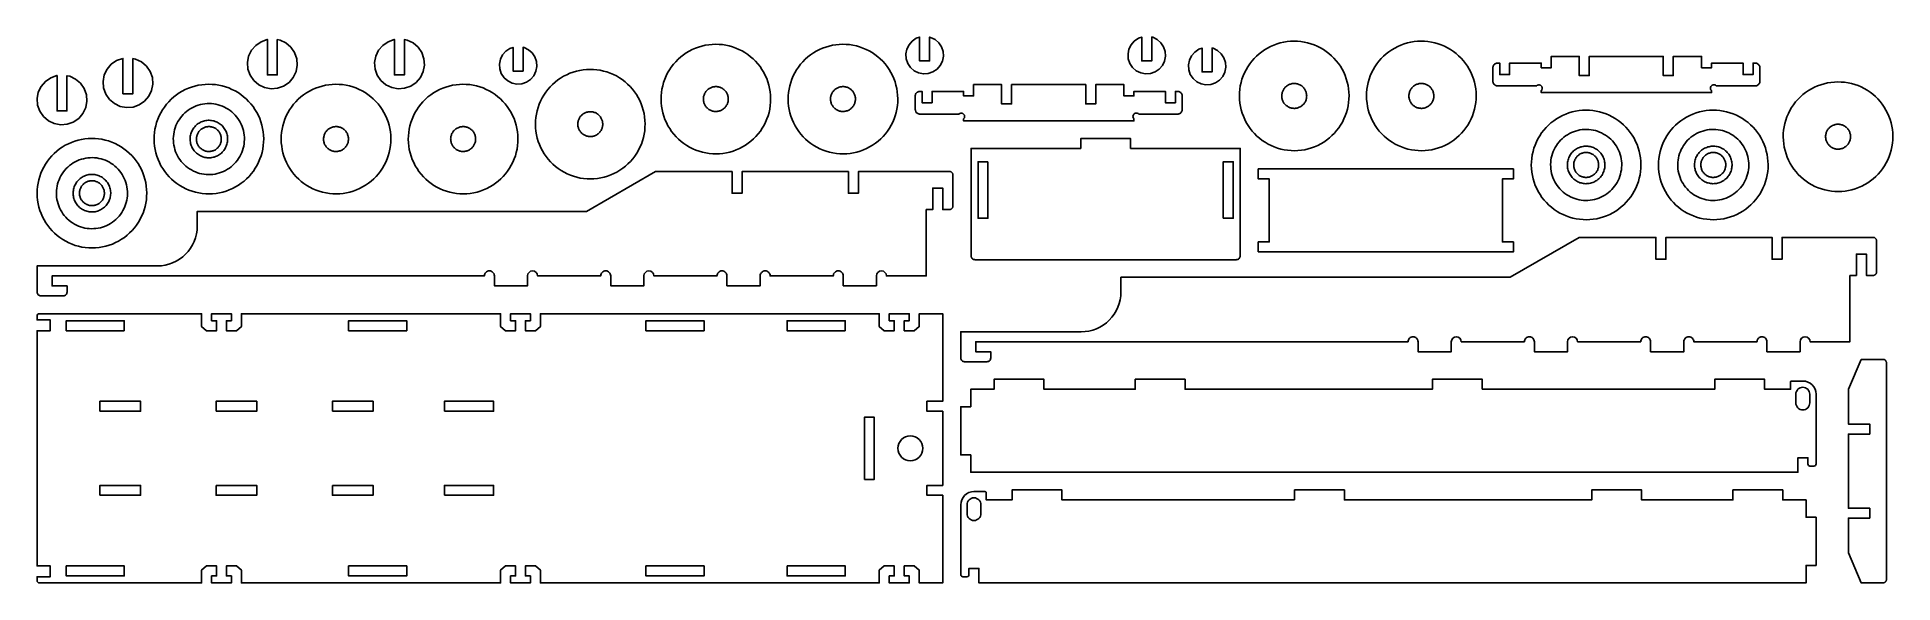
# Model space of a CAD drawing. Extents: x 0.7 to 47.3, y 0.7 to 14.4.
import ezdxf

# ---------------------------------------------------------------- set-up
doc = ezdxf.new("R2010")
doc.units = 0
for name, color, linetype in [('EXT', 1, 'CONTINUOUS'), ('INT', 150, 'CONTINUOUS'), ('POCKET_1_1MM', 105, 'CONTINUOUS')]:
    doc.layers.add(name, color=color, linetype=linetype)

msp = doc.modelspace()

# ---------------------------------------------------------------- linework, layer by layer
at = {"layer": 'EXT'}
for points in [[(7.037, 13.28), (6.903, 13.188), (6.749, 13.133), (6.586, 13.12), (6.426, 13.15), (6.279, 13.22), (6.155, 13.326), (6.062, 13.461), (6.008, 13.615), (5.995, 13.777), (6.025, 13.938), (6.095, 14.085), (6.201, 14.209), (6.336, 14.301), (6.489, 14.356), (6.494, 14.356), (6.494, 13.468), (6.744, 13.468), (6.744, 14.352), (6.812, 14.339), (6.96, 14.269), (7.084, 14.163), (7.176, 14.028), (7.231, 13.874), (7.243, 13.712), (7.214, 13.551), (7.143, 13.404)], [(10.226, 13.28), (10.092, 13.188), (9.938, 13.133), (9.775, 13.12), (9.615, 13.15), (9.468, 13.22), (9.344, 13.326), (9.251, 13.461), (9.197, 13.615), (9.184, 13.777), (9.214, 13.938), (9.284, 14.085), (9.39, 14.209), (9.525, 14.301), (9.678, 14.356), (9.683, 14.356), (9.683, 13.468), (9.933, 13.468), (9.933, 14.352), (10.001, 14.339), (10.149, 14.269), (10.273, 14.163), (10.365, 14.028), (10.42, 13.874), (10.432, 13.712), (10.403, 13.551), (10.332, 13.404)], [(13.095, 13.355), (12.993, 13.286), (12.877, 13.247), (12.754, 13.238), (12.633, 13.262), (12.523, 13.316), (12.43, 13.397), (12.362, 13.499), (12.322, 13.616), (12.314, 13.738), (12.338, 13.859), (12.392, 13.969), (12.473, 14.062), (12.575, 14.13), (12.658, 14.159), (12.658, 13.563), (12.908, 13.563), (12.908, 14.16), (12.934, 14.154), (13.045, 14.1), (13.137, 14.019), (13.206, 13.917), (13.245, 13.801), (13.254, 13.678), (13.23, 13.558), (13.176, 13.447)], [(16.807, 11.854), (16.746, 11.915), (16.688, 11.98), (16.635, 12.048), (16.586, 12.119), (16.542, 12.193), (16.502, 12.27), (16.467, 12.349), (16.438, 12.43), (16.413, 12.513), (16.394, 12.597), (16.38, 12.682), (16.372, 12.768), (16.368, 12.855), (16.371, 12.941), (16.378, 13.027), (16.391, 13.112), (16.41, 13.197), (16.434, 13.28), (16.462, 13.361), (16.496, 13.441), (16.535, 13.518), (16.579, 13.592), (16.627, 13.664), (16.68, 13.733), (16.736, 13.798), (16.797, 13.859), (16.862, 13.917), (16.93, 13.97), (17.001, 14.019), (17.075, 14.063), (17.152, 14.103), (17.231, 14.137), (17.312, 14.167), (17.395, 14.192), (17.479, 14.211), (17.564, 14.225), (17.65, 14.233), (17.737, 14.236), (17.823, 14.234), (17.909, 14.227), (17.994, 14.213), (18.079, 14.195), (18.162, 14.171), (18.243, 14.142), (18.323, 14.109), (18.4, 14.07), (18.474, 14.026), (18.546, 13.978), (18.615, 13.925), (18.68, 13.869), (18.741, 13.808), (18.798, 13.743), (18.852, 13.675), (18.901, 13.604), (18.945, 13.53), (18.985, 13.453), (19.019, 13.374), (19.049, 13.293), (19.073, 13.21), (19.093, 13.126), (19.107, 13.041), (19.115, 12.955), (19.118, 12.868), (19.116, 12.782), (19.108, 12.696), (19.095, 12.611), (19.077, 12.526), (19.053, 12.443), (19.024, 12.362), (18.99, 12.282), (18.952, 12.205), (18.908, 12.131), (18.86, 12.059), (18.807, 11.99), (18.75, 11.925), (18.69, 11.864), (18.625, 11.806), (18.557, 11.753), (18.486, 11.704), (18.412, 11.66), (18.335, 11.62), (18.256, 11.586), (18.175, 11.556), (18.092, 11.531), (18.008, 11.512), (17.923, 11.498), (17.837, 11.49), (17.75, 11.487), (17.664, 11.489), (17.578, 11.496), (17.493, 11.51), (17.408, 11.528), (17.325, 11.552), (17.244, 11.581), (17.164, 11.614), (17.087, 11.653), (17.012, 11.697), (16.941, 11.745), (16.872, 11.798)], [(19.996, 11.854), (19.935, 11.915), (19.877, 11.98), (19.824, 12.048), (19.775, 12.119), (19.731, 12.193), (19.691, 12.27), (19.656, 12.349), (19.627, 12.43), (19.602, 12.513), (19.583, 12.597), (19.569, 12.682), (19.561, 12.768), (19.557, 12.855), (19.56, 12.941), (19.567, 13.027), (19.58, 13.112), (19.599, 13.197), (19.623, 13.28), (19.651, 13.361), (19.685, 13.441), (19.724, 13.518), (19.768, 13.592), (19.816, 13.664), (19.869, 13.733), (19.925, 13.798), (19.986, 13.859), (20.051, 13.917), (20.119, 13.97), (20.19, 14.019), (20.264, 14.063), (20.341, 14.103), (20.42, 14.137), (20.501, 14.167), (20.584, 14.192), (20.668, 14.211), (20.753, 14.225), (20.839, 14.233), (20.925, 14.236), (21.012, 14.234), (21.098, 14.227), (21.183, 14.213), (21.268, 14.195), (21.351, 14.171), (21.432, 14.142), (21.512, 14.109), (21.589, 14.07), (21.663, 14.026), (21.735, 13.978), (21.804, 13.925), (21.869, 13.869), (21.93, 13.808), (21.987, 13.743), (22.041, 13.675), (22.09, 13.604), (22.134, 13.53), (22.174, 13.453), (22.208, 13.374), (22.238, 13.293), (22.262, 13.21), (22.282, 13.126), (22.296, 13.041), (22.304, 12.955), (22.307, 12.868), (22.305, 12.782), (22.297, 12.696), (22.284, 12.611), (22.266, 12.526), (22.242, 12.443), (22.213, 12.362), (22.179, 12.282), (22.141, 12.205), (22.097, 12.131), (22.049, 12.059), (21.996, 11.99), (21.939, 11.925), (21.879, 11.864), (21.814, 11.806), (21.746, 11.753), (21.675, 11.704), (21.601, 11.66), (21.524, 11.62), (21.445, 11.586), (21.364, 11.556), (21.281, 11.531), (21.197, 11.512), (21.112, 11.498), (21.026, 11.49), (20.939, 11.487), (20.853, 11.489), (20.767, 11.496), (20.681, 11.51), (20.597, 11.528), (20.514, 11.552), (20.433, 11.581), (20.353, 11.614), (20.276, 11.653), (20.201, 11.697), (20.13, 11.745), (20.061, 11.798)], [(23.292, 13.611), (23.19, 13.542), (23.073, 13.503), (22.951, 13.494), (22.83, 13.518), (22.72, 13.572), (22.627, 13.653), (22.559, 13.755), (22.519, 13.872), (22.511, 13.994), (22.535, 14.115), (22.589, 14.225), (22.67, 14.318), (22.772, 14.386), (22.855, 14.415), (22.855, 13.819), (23.105, 13.819), (23.105, 14.415), (23.131, 14.41), (23.242, 14.356), (23.334, 14.275), (23.403, 14.173), (23.442, 14.057), (23.451, 13.934), (23.427, 13.814), (23.373, 13.703)], [(28.863, 13.612), (28.761, 13.543), (28.644, 13.503), (28.522, 13.495), (28.401, 13.519), (28.291, 13.573), (28.198, 13.654), (28.13, 13.756), (28.09, 13.872), (28.082, 13.995), (28.105, 14.115), (28.16, 14.226), (28.24, 14.318), (28.343, 14.387), (28.426, 14.415), (28.426, 13.819), (28.676, 13.819), (28.676, 14.416), (28.702, 14.411), (28.812, 14.357), (28.905, 14.276), (28.973, 14.174), (29.013, 14.058), (29.021, 13.935), (28.998, 13.814), (28.944, 13.704)], [(30.378, 13.335), (30.276, 13.267), (30.16, 13.227), (30.037, 13.219), (29.917, 13.243), (29.806, 13.297), (29.714, 13.378), (29.645, 13.48), (29.606, 13.596), (29.597, 13.719), (29.621, 13.839), (29.675, 13.95), (29.756, 14.042), (29.858, 14.111), (29.942, 14.139), (29.942, 13.543), (30.192, 13.543), (30.192, 14.14), (30.218, 14.135), (30.328, 14.081), (30.421, 14), (30.489, 13.898), (30.529, 13.781), (30.537, 13.659), (30.513, 13.538), (30.459, 13.428)], [(31.315, 11.933), (31.254, 11.994), (31.196, 12.058), (31.143, 12.126), (31.094, 12.198), (31.05, 12.272), (31.01, 12.349), (30.975, 12.428), (30.946, 12.509), (30.921, 12.592), (30.902, 12.676), (30.888, 12.761), (30.879, 12.847), (30.876, 12.933), (30.879, 13.02), (30.886, 13.106), (30.899, 13.191), (30.918, 13.276), (30.941, 13.359), (30.97, 13.44), (31.004, 13.519), (31.043, 13.597), (31.087, 13.671), (31.135, 13.743), (31.187, 13.811), (31.244, 13.876), (31.305, 13.938), (31.37, 13.995), (31.438, 14.049), (31.509, 14.097), (31.583, 14.142), (31.66, 14.181), (31.739, 14.216), (31.82, 14.246), (31.903, 14.27), (31.987, 14.29), (32.072, 14.304), (32.158, 14.312), (32.244, 14.315), (32.331, 14.313), (32.417, 14.305), (32.502, 14.292), (32.587, 14.274), (32.67, 14.25), (32.751, 14.221), (32.83, 14.187), (32.908, 14.148), (32.982, 14.105), (33.054, 14.057), (33.122, 14.004), (33.187, 13.947), (33.249, 13.887), (33.306, 13.822), (33.36, 13.754), (33.409, 13.683), (33.453, 13.609), (33.492, 13.532), (33.527, 13.453), (33.557, 13.372), (33.581, 13.289), (33.601, 13.205), (33.615, 13.119), (33.623, 13.033), (33.626, 12.947), (33.624, 12.861), (33.616, 12.775), (33.603, 12.689), (33.585, 12.605), (33.561, 12.522), (33.532, 12.44), (33.498, 12.361), (33.459, 12.284), (33.416, 12.209), (33.368, 12.138), (33.315, 12.069), (33.258, 12.004), (33.198, 11.943), (33.133, 11.885), (33.065, 11.832), (32.994, 11.783), (32.92, 11.739), (32.843, 11.699), (32.764, 11.664), (32.683, 11.635), (32.6, 11.61), (32.516, 11.591), (32.43, 11.577), (32.344, 11.568), (32.258, 11.565), (32.172, 11.568), (32.086, 11.575), (32, 11.588), (31.916, 11.607), (31.833, 11.63), (31.752, 11.659), (31.672, 11.693), (31.595, 11.732), (31.52, 11.776), (31.449, 11.824), (31.38, 11.876)], [(34.504, 11.933), (34.443, 11.994), (34.385, 12.058), (34.332, 12.126), (34.283, 12.198), (34.239, 12.272), (34.199, 12.349), (34.164, 12.428), (34.135, 12.509), (34.11, 12.592), (34.091, 12.676), (34.077, 12.761), (34.068, 12.847), (34.065, 12.933), (34.068, 13.02), (34.075, 13.106), (34.088, 13.191), (34.107, 13.276), (34.13, 13.359), (34.159, 13.44), (34.193, 13.519), (34.232, 13.597), (34.276, 13.671), (34.324, 13.743), (34.376, 13.811), (34.433, 13.876), (34.494, 13.938), (34.558, 13.995), (34.626, 14.049), (34.698, 14.097), (34.772, 14.142), (34.849, 14.181), (34.928, 14.216), (35.009, 14.246), (35.092, 14.27), (35.176, 14.29), (35.261, 14.304), (35.347, 14.312), (35.433, 14.315), (35.52, 14.313), (35.606, 14.305), (35.691, 14.292), (35.776, 14.274), (35.859, 14.25), (35.94, 14.221), (36.019, 14.187), (36.097, 14.148), (36.171, 14.105), (36.243, 14.057), (36.311, 14.004), (36.376, 13.947), (36.438, 13.887), (36.495, 13.822), (36.549, 13.754), (36.597, 13.683), (36.642, 13.609), (36.681, 13.532), (36.716, 13.453), (36.746, 13.372), (36.77, 13.289), (36.79, 13.205), (36.804, 13.119), (36.812, 13.033), (36.815, 12.947), (36.813, 12.861), (36.805, 12.775), (36.792, 12.689), (36.774, 12.605), (36.75, 12.522), (36.721, 12.44), (36.687, 12.361), (36.648, 12.284), (36.605, 12.209), (36.557, 12.138), (36.504, 12.069), (36.447, 12.004), (36.387, 11.943), (36.322, 11.885), (36.254, 11.832), (36.183, 11.783), (36.109, 11.739), (36.032, 11.699), (35.953, 11.664), (35.872, 11.635), (35.789, 11.61), (35.705, 11.591), (35.619, 11.577), (35.533, 11.568), (35.447, 11.565), (35.361, 11.568), (35.275, 11.575), (35.189, 11.588), (35.105, 11.607), (35.022, 11.63), (34.94, 11.659), (34.861, 11.693), (34.784, 11.732), (34.709, 11.776), (34.638, 11.824), (34.569, 11.876)], [(3.415, 12.808), (3.281, 12.715), (3.127, 12.661), (2.964, 12.648), (2.804, 12.678), (2.657, 12.748), (2.533, 12.854), (2.44, 12.988), (2.386, 13.142), (2.373, 13.305), (2.403, 13.465), (2.473, 13.612), (2.579, 13.737), (2.714, 13.829), (2.867, 13.883), (2.872, 13.883), (2.872, 12.996), (3.122, 12.996), (3.122, 13.879), (3.19, 13.866), (3.338, 13.796), (3.462, 13.69), (3.554, 13.556), (3.609, 13.402), (3.621, 13.239), (3.592, 13.079), (3.521, 12.932)], [(13.658, 11.225), (13.596, 11.285), (13.539, 11.35), (13.485, 11.418), (13.437, 11.489), (13.392, 11.563), (13.353, 11.64), (13.318, 11.719), (13.288, 11.8), (13.264, 11.883), (13.244, 11.967), (13.231, 12.052), (13.222, 12.138), (13.219, 12.225), (13.221, 12.311), (13.229, 12.397), (13.242, 12.482), (13.26, 12.567), (13.284, 12.65), (13.313, 12.731), (13.347, 12.811), (13.386, 12.888), (13.429, 12.963), (13.477, 13.034), (13.53, 13.103), (13.587, 13.168), (13.648, 13.229), (13.712, 13.287), (13.78, 13.34), (13.851, 13.389), (13.925, 13.433), (14.002, 13.473), (14.081, 13.507), (14.162, 13.537), (14.245, 13.562), (14.329, 13.581), (14.415, 13.595), (14.501, 13.603), (14.587, 13.607), (14.673, 13.604), (14.759, 13.597), (14.845, 13.583), (14.929, 13.565), (15.012, 13.541), (15.094, 13.513), (15.173, 13.479), (15.25, 13.44), (15.325, 13.396), (15.396, 13.348), (15.465, 13.295), (15.53, 13.239), (15.591, 13.178), (15.649, 13.113), (15.702, 13.045), (15.751, 12.974), (15.795, 12.9), (15.835, 12.823), (15.87, 12.744), (15.899, 12.663), (15.924, 12.58), (15.943, 12.496), (15.957, 12.411), (15.966, 12.325), (15.969, 12.238), (15.966, 12.152), (15.959, 12.066), (15.946, 11.981), (15.927, 11.896), (15.904, 11.813), (15.875, 11.732), (15.841, 11.652), (15.802, 11.575), (15.758, 11.501), (15.71, 11.429), (15.658, 11.36), (15.601, 11.295), (15.54, 11.234), (15.476, 11.177), (15.408, 11.123), (15.336, 11.074), (15.262, 11.03), (15.185, 10.99), (15.106, 10.956), (15.025, 10.926), (14.942, 10.902), (14.858, 10.882), (14.773, 10.868), (14.687, 10.86), (14.601, 10.857), (14.514, 10.859), (14.428, 10.867), (14.343, 10.88), (14.259, 10.898), (14.175, 10.922), (14.094, 10.951), (14.015, 10.985), (13.937, 11.023), (13.863, 11.067), (13.791, 11.115), (13.723, 11.168)], [(37.279, 13.739), (37.268, 13.729), (37.258, 13.718), (37.25, 13.705), (37.243, 13.692), (37.238, 13.678), (37.235, 13.663), (37.234, 13.648), (37.234, 13.307), (37.236, 13.291), (37.239, 13.277), (37.244, 13.262), (37.251, 13.249), (37.26, 13.236), (37.271, 13.225), (37.282, 13.215), (37.295, 13.207), (37.309, 13.201), (37.323, 13.196), (37.338, 13.193), (37.354, 13.193), (38.332, 13.193), (38.34, 13.2), (38.348, 13.206), (38.358, 13.21), (38.368, 13.214), (38.379, 13.216), (38.389, 13.217), (38.4, 13.216), (38.41, 13.214), (38.421, 13.21), (38.43, 13.206), (38.439, 13.2), (38.447, 13.193), (38.454, 13.184), (38.461, 13.175), (38.466, 13.165), (38.469, 13.154), (38.471, 13.143), (38.472, 13.132), (38.471, 13.121), (38.469, 13.11), (38.466, 13.1), (38.461, 13.09), (38.454, 13.08), (38.447, 13.072), (38.447, 13.022), (42.719, 13.022), (42.719, 13.072), (42.705, 13.09), (42.697, 13.11), (42.694, 13.132), (42.697, 13.154), (42.705, 13.175), (42.719, 13.193), (42.736, 13.206), (42.757, 13.215), (42.779, 13.218), (42.801, 13.215), (42.822, 13.206), (42.839, 13.193), (43.832, 13.194), (43.847, 13.197), (43.861, 13.201), (43.874, 13.208), (43.887, 13.216), (43.898, 13.226), (43.908, 13.237), (43.916, 13.25), (43.923, 13.263), (43.927, 13.277), (43.93, 13.292), (43.931, 13.307), (43.931, 13.648), (43.93, 13.663), (43.927, 13.678), (43.923, 13.692), (43.916, 13.705), (43.908, 13.718), (43.898, 13.729), (43.887, 13.739), (43.874, 13.747), (43.861, 13.754), (43.847, 13.758), (43.832, 13.761), (43.817, 13.762), (43.76, 13.762), (43.76, 13.477), (43.51, 13.477), (43.51, 13.762), (42.719, 13.762), (42.719, 13.648), (42.469, 13.648), (42.469, 13.933), (41.759, 13.933), (41.759, 13.449), (41.509, 13.449), (41.509, 13.933), (39.65, 13.933), (39.65, 13.449), (39.401, 13.449), (39.401, 13.933), (38.697, 13.933), (38.697, 13.648), (38.447, 13.648), (38.447, 13.762), (37.655, 13.762), (37.655, 13.477), (37.405, 13.477), (37.405, 13.762), (37.348, 13.762), (37.334, 13.761), (37.319, 13.758), (37.305, 13.754), (37.291, 13.747)], [(1.762, 12.374), (1.627, 12.282), (1.474, 12.228), (1.311, 12.215), (1.15, 12.245), (1.003, 12.315), (0.879, 12.421), (0.787, 12.555), (0.732, 12.709), (0.72, 12.872), (0.749, 13.032), (0.82, 13.179), (0.926, 13.303), (1.06, 13.396), (1.214, 13.45), (1.218, 13.45), (1.218, 12.563), (1.468, 12.563), (1.468, 13.446), (1.537, 13.433), (1.684, 13.363), (1.808, 13.257), (1.901, 13.123), (1.955, 12.969), (1.968, 12.806), (1.938, 12.646), (1.868, 12.498)], [(4.091, 10.851), (4.029, 10.911), (3.972, 10.976), (3.919, 11.044), (3.87, 11.115), (3.825, 11.189), (3.786, 11.266), (3.751, 11.345), (3.721, 11.426), (3.697, 11.509), (3.678, 11.593), (3.664, 11.678), (3.655, 11.764), (3.652, 11.851), (3.654, 11.937), (3.662, 12.023), (3.675, 12.108), (3.693, 12.193), (3.717, 12.276), (3.746, 12.357), (3.78, 12.437), (3.819, 12.514), (3.862, 12.589), (3.91, 12.66), (3.963, 12.729), (4.02, 12.794), (4.081, 12.855), (4.145, 12.913), (4.213, 12.966), (4.284, 13.015), (4.358, 13.059), (4.435, 13.099), (4.514, 13.133), (4.595, 13.163), (4.678, 13.188), (4.762, 13.207), (4.848, 13.221), (4.934, 13.229), (5.02, 13.233), (5.106, 13.23), (5.192, 13.223), (5.278, 13.209), (5.362, 13.191), (5.445, 13.167), (5.527, 13.139), (5.606, 13.105), (5.683, 13.066), (5.758, 13.022), (5.829, 12.974), (5.898, 12.921), (5.963, 12.865), (6.024, 12.804), (6.082, 12.739), (6.135, 12.671), (6.184, 12.6), (6.228, 12.526), (6.268, 12.449), (6.303, 12.37), (6.332, 12.289), (6.357, 12.206), (6.376, 12.122), (6.39, 12.037), (6.399, 11.951), (6.402, 11.864), (6.4, 11.778), (6.392, 11.692), (6.379, 11.607), (6.36, 11.522), (6.337, 11.439), (6.308, 11.358), (6.274, 11.278), (6.235, 11.201), (6.191, 11.127), (6.143, 11.055), (6.091, 10.986), (6.034, 10.921), (5.973, 10.86), (5.909, 10.803), (5.841, 10.749), (5.769, 10.7), (5.695, 10.656), (5.619, 10.616), (5.539, 10.582), (5.458, 10.552), (5.375, 10.527), (5.291, 10.508), (5.206, 10.494), (5.12, 10.486), (5.034, 10.483), (4.947, 10.485), (4.861, 10.493), (4.776, 10.506), (4.692, 10.524), (4.609, 10.548), (4.527, 10.577), (4.448, 10.611), (4.37, 10.649), (4.296, 10.693), (4.224, 10.741), (4.156, 10.794)], [(7.28, 10.851), (7.218, 10.911), (7.161, 10.976), (7.107, 11.044), (7.059, 11.115), (7.014, 11.189), (6.975, 11.266), (6.94, 11.345), (6.91, 11.426), (6.886, 11.509), (6.866, 11.593), (6.853, 11.678), (6.844, 11.764), (6.841, 11.851), (6.843, 11.937), (6.851, 12.023), (6.864, 12.108), (6.882, 12.193), (6.906, 12.276), (6.935, 12.357), (6.969, 12.437), (7.008, 12.514), (7.051, 12.589), (7.099, 12.66), (7.152, 12.729), (7.209, 12.794), (7.27, 12.855), (7.334, 12.913), (7.402, 12.966), (7.473, 13.015), (7.547, 13.059), (7.624, 13.099), (7.703, 13.133), (7.784, 13.163), (7.867, 13.188), (7.951, 13.207), (8.037, 13.221), (8.123, 13.229), (8.209, 13.233), (8.295, 13.23), (8.381, 13.223), (8.467, 13.209), (8.551, 13.191), (8.634, 13.167), (8.716, 13.139), (8.795, 13.105), (8.872, 13.066), (8.947, 13.022), (9.018, 12.974), (9.087, 12.921), (9.152, 12.865), (9.213, 12.804), (9.271, 12.739), (9.324, 12.671), (9.373, 12.6), (9.417, 12.526), (9.457, 12.449), (9.492, 12.37), (9.521, 12.289), (9.546, 12.206), (9.565, 12.122), (9.579, 12.037), (9.588, 11.951), (9.591, 11.864), (9.589, 11.778), (9.581, 11.692), (9.568, 11.607), (9.549, 11.522), (9.526, 11.439), (9.497, 11.358), (9.463, 11.278), (9.424, 11.201), (9.38, 11.127), (9.332, 11.055), (9.28, 10.986), (9.223, 10.921), (9.162, 10.86), (9.098, 10.803), (9.03, 10.749), (8.958, 10.7), (8.884, 10.656), (8.808, 10.616), (8.728, 10.582), (8.647, 10.552), (8.564, 10.527), (8.48, 10.508), (8.395, 10.494), (8.309, 10.486), (8.223, 10.483), (8.136, 10.485), (8.05, 10.493), (7.965, 10.506), (7.881, 10.524), (7.797, 10.548), (7.716, 10.577), (7.637, 10.611), (7.559, 10.649), (7.485, 10.693), (7.413, 10.741), (7.345, 10.794)], [(10.469, 10.851), (10.407, 10.911), (10.35, 10.976), (10.296, 11.044), (10.248, 11.115), (10.203, 11.189), (10.164, 11.266), (10.129, 11.345), (10.099, 11.426), (10.075, 11.509), (10.055, 11.593), (10.042, 11.678), (10.033, 11.764), (10.03, 11.851), (10.032, 11.937), (10.04, 12.023), (10.053, 12.108), (10.071, 12.193), (10.095, 12.276), (10.124, 12.357), (10.158, 12.437), (10.197, 12.514), (10.24, 12.589), (10.288, 12.66), (10.341, 12.729), (10.398, 12.794), (10.459, 12.855), (10.523, 12.913), (10.591, 12.966), (10.662, 13.015), (10.736, 13.059), (10.813, 13.099), (10.892, 13.133), (10.973, 13.163), (11.056, 13.188), (11.14, 13.207), (11.226, 13.221), (11.312, 13.229), (11.398, 13.233), (11.484, 13.23), (11.57, 13.223), (11.656, 13.209), (11.74, 13.191), (11.823, 13.167), (11.905, 13.139), (11.984, 13.105), (12.061, 13.066), (12.136, 13.022), (12.207, 12.974), (12.276, 12.921), (12.341, 12.865), (12.402, 12.804), (12.46, 12.739), (12.513, 12.671), (12.562, 12.6), (12.606, 12.526), (12.646, 12.449), (12.681, 12.37), (12.71, 12.289), (12.735, 12.206), (12.754, 12.122), (12.768, 12.037), (12.777, 11.951), (12.78, 11.864), (12.778, 11.778), (12.77, 11.692), (12.757, 11.607), (12.738, 11.522), (12.715, 11.439), (12.686, 11.358), (12.652, 11.278), (12.613, 11.201), (12.569, 11.127), (12.521, 11.055), (12.469, 10.986), (12.412, 10.921), (12.351, 10.86), (12.287, 10.803), (12.219, 10.749), (12.147, 10.7), (12.073, 10.656), (11.996, 10.616), (11.917, 10.582), (11.836, 10.552), (11.753, 10.527), (11.669, 10.508), (11.584, 10.494), (11.498, 10.486), (11.412, 10.483), (11.325, 10.485), (11.239, 10.493), (11.154, 10.506), (11.07, 10.524), (10.986, 10.548), (10.905, 10.577), (10.826, 10.611), (10.748, 10.649), (10.674, 10.693), (10.602, 10.741), (10.534, 10.794)], [(22.791, 13.03), (22.78, 13.02), (22.77, 13.009), (22.762, 12.997), (22.755, 12.983), (22.75, 12.969), (22.747, 12.954), (22.746, 12.94), (22.746, 12.598), (22.748, 12.583), (22.751, 12.568), (22.756, 12.554), (22.763, 12.54), (22.772, 12.528), (22.782, 12.516), (22.794, 12.507), (22.807, 12.498), (22.821, 12.492), (22.835, 12.487), (22.85, 12.485), (22.866, 12.484), (23.843, 12.484), (23.851, 12.491), (23.86, 12.497), (23.87, 12.502), (23.88, 12.505), (23.89, 12.507), (23.901, 12.508), (23.912, 12.507), (23.922, 12.505), (23.932, 12.502), (23.942, 12.497), (23.951, 12.491), (23.959, 12.484), (23.966, 12.476), (23.972, 12.466), (23.977, 12.456), (23.981, 12.446), (23.983, 12.435), (23.984, 12.424), (23.983, 12.413), (23.981, 12.402), (23.977, 12.391), (23.972, 12.381), (23.966, 12.372), (23.959, 12.363), (23.959, 12.313), (28.23, 12.313), (28.23, 12.363), (28.217, 12.381), (28.208, 12.402), (28.205, 12.424), (28.208, 12.446), (28.217, 12.466), (28.23, 12.484), (28.248, 12.498), (28.269, 12.506), (28.291, 12.509), (28.313, 12.506), (28.334, 12.498), (28.351, 12.484), (29.344, 12.485), (29.359, 12.488), (29.373, 12.493), (29.386, 12.499), (29.398, 12.508), (29.41, 12.517), (29.419, 12.529), (29.428, 12.541), (29.434, 12.554), (29.439, 12.568), (29.442, 12.583), (29.443, 12.598), (29.443, 12.94), (29.442, 12.954), (29.439, 12.969), (29.434, 12.983), (29.428, 12.997), (29.419, 13.009), (29.41, 13.02), (29.398, 13.03), (29.386, 13.038), (29.373, 13.045), (29.359, 13.05), (29.344, 13.053), (29.329, 13.054), (29.272, 13.054), (29.272, 12.769), (29.022, 12.769), (29.022, 13.054), (28.23, 13.054), (28.23, 12.94), (27.98, 12.94), (27.98, 13.224), (27.271, 13.224), (27.271, 12.74), (27.021, 12.74), (27.021, 13.224), (25.162, 13.224), (25.162, 12.74), (24.913, 12.74), (24.913, 13.224), (24.209, 13.224), (24.209, 12.94), (23.959, 12.94), (23.959, 13.054), (23.167, 13.054), (23.167, 12.769), (22.917, 12.769), (22.917, 13.054), (22.86, 13.054), (22.845, 13.053), (22.831, 13.05), (22.817, 13.045), (22.803, 13.038)], [(44.957, 10.91), (44.895, 10.97), (44.838, 11.035), (44.785, 11.103), (44.736, 11.174), (44.691, 11.248), (44.652, 11.325), (44.617, 11.404), (44.587, 11.485), (44.563, 11.568), (44.544, 11.652), (44.53, 11.737), (44.521, 11.823), (44.518, 11.91), (44.52, 11.996), (44.528, 12.082), (44.541, 12.168), (44.56, 12.252), (44.583, 12.335), (44.612, 12.416), (44.646, 12.496), (44.685, 12.573), (44.728, 12.648), (44.777, 12.719), (44.829, 12.788), (44.886, 12.853), (44.947, 12.914), (45.011, 12.972), (45.079, 13.025), (45.15, 13.074), (45.225, 13.118), (45.301, 13.158), (45.38, 13.193), (45.462, 13.222), (45.544, 13.247), (45.629, 13.266), (45.714, 13.28), (45.8, 13.288), (45.886, 13.292), (45.972, 13.289), (46.058, 13.282), (46.144, 13.269), (46.228, 13.25), (46.311, 13.226), (46.393, 13.198), (46.472, 13.164), (46.549, 13.125), (46.624, 13.081), (46.696, 13.033), (46.764, 12.98), (46.829, 12.924), (46.891, 12.863), (46.948, 12.798), (47.001, 12.73), (47.05, 12.659), (47.095, 12.585), (47.134, 12.508), (47.169, 12.429), (47.199, 12.348), (47.223, 12.265), (47.242, 12.181), (47.256, 12.096), (47.265, 12.01), (47.268, 11.924), (47.266, 11.837), (47.258, 11.751), (47.245, 11.666), (47.226, 11.581), (47.203, 11.498), (47.174, 11.417), (47.14, 11.337), (47.101, 11.26), (47.058, 11.186), (47.009, 11.114), (46.957, 11.045), (46.9, 10.98), (46.839, 10.919), (46.775, 10.862), (46.707, 10.808), (46.636, 10.759), (46.561, 10.715), (46.485, 10.675), (46.406, 10.641), (46.324, 10.611), (46.242, 10.587), (46.157, 10.567), (46.072, 10.553), (45.986, 10.545), (45.9, 10.542), (45.814, 10.544), (45.727, 10.552), (45.642, 10.565), (45.558, 10.583), (45.475, 10.607), (45.393, 10.636), (45.314, 10.67), (45.237, 10.708), (45.162, 10.752), (45.09, 10.8), (45.022, 10.853)], [(38.638, 10.201), (38.576, 10.262), (38.519, 10.326), (38.466, 10.394), (38.417, 10.465), (38.373, 10.54), (38.333, 10.616), (38.298, 10.695), (38.269, 10.777), (38.244, 10.859), (38.225, 10.944), (38.211, 11.029), (38.202, 11.115), (38.199, 11.201), (38.201, 11.287), (38.209, 11.373), (38.222, 11.459), (38.241, 11.543), (38.264, 11.626), (38.293, 11.708), (38.327, 11.787), (38.366, 11.864), (38.409, 11.939), (38.458, 12.011), (38.51, 12.079), (38.567, 12.144), (38.628, 12.206), (38.692, 12.263), (38.76, 12.316), (38.832, 12.365), (38.906, 12.41), (38.982, 12.449), (39.062, 12.484), (39.143, 12.514), (39.225, 12.538), (39.31, 12.557), (39.395, 12.571), (39.481, 12.58), (39.567, 12.583), (39.654, 12.581), (39.74, 12.573), (39.825, 12.56), (39.909, 12.541), (39.992, 12.518), (40.074, 12.489), (40.153, 12.455), (40.23, 12.416), (40.305, 12.373), (40.377, 12.324), (40.445, 12.272), (40.51, 12.215), (40.572, 12.154), (40.629, 12.09), (40.682, 12.022), (40.731, 11.951), (40.776, 11.876), (40.815, 11.8), (40.85, 11.721), (40.88, 11.639), (40.904, 11.557), (40.923, 11.472), (40.937, 11.387), (40.946, 11.301), (40.949, 11.215), (40.947, 11.128), (40.939, 11.042), (40.926, 10.957), (40.908, 10.873), (40.884, 10.79), (40.855, 10.708), (40.821, 10.629), (40.782, 10.552), (40.739, 10.477), (40.691, 10.405), (40.638, 10.337), (40.581, 10.272), (40.52, 10.21), (40.456, 10.153), (40.388, 10.1), (40.317, 10.051), (40.243, 10.006), (40.166, 9.967), (40.087, 9.932), (40.006, 9.902), (39.923, 9.878), (39.839, 9.859), (39.753, 9.845), (39.667, 9.836), (39.581, 9.833), (39.495, 9.835), (39.409, 9.843), (39.323, 9.856), (39.239, 9.874), (39.156, 9.898), (39.074, 9.927), (38.995, 9.961), (38.918, 10), (38.843, 10.043), (38.771, 10.092), (38.703, 10.144)], [(41.827, 10.201), (41.765, 10.262), (41.708, 10.326), (41.655, 10.394), (41.606, 10.465), (41.561, 10.54), (41.522, 10.616), (41.487, 10.695), (41.458, 10.777), (41.433, 10.859), (41.414, 10.944), (41.4, 11.029), (41.391, 11.115), (41.388, 11.201), (41.39, 11.287), (41.398, 11.373), (41.411, 11.459), (41.43, 11.543), (41.453, 11.626), (41.482, 11.708), (41.516, 11.787), (41.555, 11.864), (41.598, 11.939), (41.647, 12.011), (41.699, 12.079), (41.756, 12.144), (41.817, 12.206), (41.881, 12.263), (41.949, 12.316), (42.021, 12.365), (42.095, 12.41), (42.171, 12.449), (42.251, 12.484), (42.332, 12.514), (42.414, 12.538), (42.499, 12.557), (42.584, 12.571), (42.67, 12.58), (42.756, 12.583), (42.843, 12.581), (42.929, 12.573), (43.014, 12.56), (43.098, 12.541), (43.181, 12.518), (43.263, 12.489), (43.342, 12.455), (43.419, 12.416), (43.494, 12.373), (43.566, 12.324), (43.634, 12.272), (43.699, 12.215), (43.761, 12.154), (43.818, 12.09), (43.871, 12.022), (43.92, 11.951), (43.965, 11.876), (44.004, 11.8), (44.039, 11.721), (44.069, 11.639), (44.093, 11.557), (44.112, 11.472), (44.126, 11.387), (44.135, 11.301), (44.138, 11.215), (44.136, 11.128), (44.128, 11.042), (44.115, 10.957), (44.097, 10.873), (44.073, 10.79), (44.044, 10.708), (44.01, 10.629), (43.971, 10.552), (43.928, 10.477), (43.88, 10.405), (43.827, 10.337), (43.77, 10.272), (43.709, 10.21), (43.645, 10.153), (43.577, 10.1), (43.506, 10.051), (43.432, 10.006), (43.355, 9.967), (43.276, 9.932), (43.195, 9.902), (43.112, 9.878), (43.027, 9.859), (42.942, 9.845), (42.856, 9.836), (42.77, 9.833), (42.684, 9.835), (42.598, 9.843), (42.512, 9.856), (42.428, 9.874), (42.345, 9.898), (42.263, 9.927), (42.184, 9.961), (42.107, 10), (42.032, 10.043), (41.96, 10.092), (41.892, 10.144)], [(1.158, 9.492), (1.096, 9.553), (1.039, 9.618), (0.985, 9.686), (0.937, 9.757), (0.892, 9.831), (0.853, 9.908), (0.818, 9.987), (0.788, 10.068), (0.764, 10.151), (0.744, 10.235), (0.731, 10.32), (0.722, 10.406), (0.719, 10.492), (0.721, 10.579), (0.729, 10.665), (0.742, 10.75), (0.76, 10.835), (0.784, 10.918), (0.813, 10.999), (0.847, 11.079), (0.886, 11.156), (0.929, 11.23), (0.977, 11.302), (1.03, 11.37), (1.087, 11.436), (1.148, 11.497), (1.212, 11.554), (1.28, 11.608), (1.351, 11.657), (1.425, 11.701), (1.502, 11.74), (1.581, 11.775), (1.662, 11.805), (1.745, 11.829), (1.829, 11.849), (1.915, 11.863), (2.001, 11.871), (2.087, 11.874), (2.173, 11.872), (2.259, 11.864), (2.345, 11.851), (2.429, 11.833), (2.512, 11.809), (2.594, 11.78), (2.673, 11.746), (2.75, 11.708), (2.825, 11.664), (2.896, 11.616), (2.965, 11.563), (3.03, 11.506), (3.091, 11.446), (3.149, 11.381), (3.202, 11.313), (3.251, 11.242), (3.295, 11.168), (3.335, 11.091), (3.37, 11.012), (3.399, 10.931), (3.424, 10.848), (3.443, 10.764), (3.457, 10.678), (3.466, 10.593), (3.469, 10.506), (3.466, 10.42), (3.459, 10.334), (3.446, 10.248), (3.427, 10.164), (3.404, 10.081), (3.375, 10), (3.341, 9.92), (3.302, 9.843), (3.258, 9.768), (3.21, 9.697), (3.158, 9.628), (3.101, 9.563), (3.04, 9.502), (2.976, 9.444), (2.908, 9.391), (2.836, 9.342), (2.762, 9.298), (2.685, 9.258), (2.606, 9.223), (2.525, 9.194), (2.442, 9.169), (2.358, 9.15), (2.273, 9.136), (2.187, 9.127), (2.101, 9.124), (2.014, 9.127), (1.928, 9.134), (1.843, 9.147), (1.759, 9.166), (1.675, 9.189), (1.594, 9.218), (1.515, 9.252), (1.437, 9.291), (1.363, 9.335), (1.291, 9.383), (1.223, 9.435)], [(31.349, 9.026), (37.751, 9.026), (37.751, 9.276), (37.475, 9.276), (37.475, 10.859), (37.751, 10.859), (37.751, 11.109), (31.349, 11.109), (31.349, 10.859), (31.625, 10.859), (31.625, 9.276), (31.349, 9.276)], [(46.475, 6.328), (47.021, 6.328), (47.032, 6.328), (47.043, 6.325), (47.053, 6.322), (47.063, 6.317), (47.072, 6.311), (47.08, 6.304), (47.087, 6.296), (47.093, 6.287), (47.098, 6.277), (47.101, 6.266), (47.104, 6.256), (47.104, 6.245), (47.104, 0.802), (47.104, 0.791), (47.101, 0.78), (47.098, 0.77), (47.093, 0.76), (47.087, 0.751), (47.08, 0.743), (47.072, 0.736), (47.063, 0.73), (47.053, 0.725), (47.043, 0.722), (47.032, 0.719), (47.021, 0.719), (46.475, 0.719), (46.152, 1.474), (46.152, 2.344), (46.688, 2.344), (46.688, 2.594), (46.152, 2.594), (46.152, 4.453), (46.688, 4.453), (46.688, 4.703), (46.152, 4.703), (46.152, 5.583)]]:
    msp.add_lwpolyline(points, close=True, dxfattribs=at)
for points in [[(30.795, 8.829), (24.248, 8.829, -0.414214), (24.144, 8.933), (24.144, 11.621), (26.897, 11.621), (26.897, 11.871), (28.147, 11.871), (28.147, 11.621), (30.899, 11.621), (30.899, 8.933, -0.414214)], [(23.022, 10.089), (23.186, 10.089), (23.186, 10.625), (23.436, 10.625), (23.436, 10.089), (23.606, 10.089), (23.617, 10.09), (23.627, 10.092), (23.638, 10.095), (23.647, 10.1), (23.656, 10.106), (23.665, 10.113), (23.672, 10.121), (23.678, 10.13), (23.683, 10.14), (23.686, 10.151), (23.688, 10.161), (23.689, 10.172), (23.689, 10.96), (23.688, 10.971), (23.686, 10.981), (23.683, 10.992), (23.678, 11.001), (23.672, 11.01), (23.665, 11.019), (23.656, 11.026), (23.647, 11.032), (23.638, 11.037), (23.627, 11.04), (23.617, 11.042), (23.606, 11.043), (21.32, 11.043), (21.32, 10.496), (21.07, 10.496), (21.07, 11.043), (18.403, 11.043), (18.403, 10.496), (18.153, 10.496), (18.153, 11.043), (16.228, 11.043), (14.496, 10.042), (4.736, 10.042), (4.736, 9.673, -0.414214), (3.736, 8.673), (0.719, 8.673), (0.719, 8.017, 0.414214), (0.813, 7.923), (1.375, 7.923, 0.414214), (1.469, 8.017), (1.469, 8.173), (1.094, 8.173), (1.094, 8.423), (11.939, 8.424, -0.414214), (12.064, 8.549, -0.414214), (12.189, 8.424), (12.189, 8.174), (13.022, 8.174), (13.022, 8.424, -1), (13.272, 8.424), (14.856, 8.424, -0.414214), (14.981, 8.549, -0.414214), (15.106, 8.424), (15.106, 8.174), (15.939, 8.174), (15.939, 8.424, -1), (16.189, 8.424), (17.772, 8.424, -0.414214), (17.897, 8.549, -0.414214), (18.022, 8.424), (18.022, 8.174), (18.856, 8.174), (18.856, 8.424, -0.414214), (18.981, 8.549, -0.414214), (19.106, 8.424), (20.689, 8.424, -0.414214), (20.814, 8.549, -0.414214), (20.939, 8.424), (20.939, 8.174), (21.772, 8.174), (21.772, 8.424, -1), (22.022, 8.424), (23.022, 8.424)], [(46.192, 8.435), (46.355, 8.435), (46.355, 8.972), (46.605, 8.972), (46.605, 8.435), (46.775, 8.435), (46.786, 8.436), (46.796, 8.438), (46.807, 8.442), (46.817, 8.446), (46.826, 8.452), (46.834, 8.46), (46.841, 8.468), (46.847, 8.477), (46.852, 8.487), (46.855, 8.497), (46.858, 8.508), (46.858, 8.519), (46.858, 9.306), (46.858, 9.317), (46.855, 9.328), (46.852, 9.338), (46.847, 9.348), (46.841, 9.357), (46.834, 9.365), (46.826, 9.372), (46.817, 9.378), (46.807, 9.383), (46.796, 9.387), (46.786, 9.389), (46.775, 9.389), (44.489, 9.389), (44.489, 8.842), (44.239, 8.842), (44.239, 9.389), (41.573, 9.389), (41.573, 8.842), (41.323, 8.842), (41.323, 9.389), (39.397, 9.389), (37.665, 8.389), (27.905, 8.389), (27.905, 8.02, -0.414214), (26.905, 7.02), (23.888, 7.02), (23.888, 6.364, 0.414214), (23.982, 6.27), (24.544, 6.27, 0.414214), (24.638, 6.364), (24.638, 6.52), (24.263, 6.52), (24.263, 6.77), (35.108, 6.77, -0.414214), (35.233, 6.895, -0.414214), (35.358, 6.77), (35.358, 6.52), (36.192, 6.52), (36.192, 6.77, -1), (36.442, 6.77), (38.025, 6.77, -0.414214), (38.15, 6.895, -0.414214), (38.275, 6.77), (38.275, 6.52), (39.108, 6.52), (39.108, 6.77, -1), (39.358, 6.77), (40.942, 6.77, -0.414214), (41.067, 6.895, -0.414214), (41.192, 6.77), (41.192, 6.52), (42.025, 6.52), (42.025, 6.77, -0.414214), (42.15, 6.895, -0.414214), (42.275, 6.77), (43.858, 6.77, -0.414214), (43.983, 6.895, -0.414214), (44.108, 6.77), (44.108, 6.52), (44.942, 6.52), (44.942, 6.77, -1), (45.192, 6.77), (46.192, 6.77)], [(5.719, 7.048), (5.844, 7.153), (5.844, 7.298), (5.844, 7.474), (12.344, 7.474), (12.344, 7.298), (12.344, 7.153), (12.469, 7.048), (12.719, 7.048), (12.719, 7.298), (12.594, 7.298), (12.594, 7.474), (13.094, 7.474), (13.094, 7.298), (12.969, 7.298), (12.969, 7.048), (13.219, 7.048), (13.344, 7.153), (13.344, 7.298), (13.344, 7.474), (21.844, 7.474), (21.844, 7.298), (21.844, 7.153), (21.969, 7.048), (22.219, 7.048), (22.219, 7.298), (22.094, 7.298), (22.094, 7.474), (22.594, 7.474), (22.594, 7.298), (22.469, 7.298), (22.469, 7.048), (22.719, 7.048), (22.844, 7.153), (22.844, 7.298), (22.844, 7.474), (23.436, 7.474), (23.436, 5.276), (23.037, 5.276), (23.037, 5.026), (23.436, 5.026), (23.436, 3.167), (23.037, 3.167), (23.037, 2.917), (23.436, 2.917), (23.436, 0.719), (22.844, 0.719), (22.844, 0.895), (22.844, 1.039), (22.719, 1.145), (22.469, 1.145), (22.469, 0.895), (22.594, 0.895), (22.594, 0.719), (22.094, 0.719), (22.094, 0.895), (22.219, 0.895), (22.219, 1.145), (21.969, 1.145), (21.844, 1.039), (21.844, 0.895), (21.844, 0.719), (13.344, 0.719), (13.344, 0.895), (13.344, 1.039), (13.219, 1.145), (12.969, 1.145), (12.969, 0.895), (13.094, 0.895), (13.094, 0.719), (12.594, 0.719), (12.594, 0.895), (12.719, 0.895), (12.719, 1.145), (12.469, 1.145), (12.344, 1.039), (12.344, 0.895), (12.344, 0.719), (5.844, 0.719), (5.844, 0.895), (5.844, 1.039), (5.719, 1.145), (5.469, 1.145), (5.469, 0.895), (5.594, 0.895), (5.594, 0.719), (5.094, 0.719), (5.094, 0.895), (5.219, 0.895), (5.219, 1.145), (4.969, 1.145), (4.844, 1.039), (4.844, 0.895), (4.844, 0.719), (0.771, 0.719, -0.414214), (0.719, 0.771), (0.719, 0.875), (1.047, 0.875), (1.047, 1.145), (0.719, 1.145), (0.719, 7.048), (1.047, 7.048), (1.047, 7.318), (0.719, 7.318), (0.719, 7.422, -0.414214), (0.771, 7.474), (4.844, 7.474), (4.844, 7.298), (4.844, 7.153), (4.969, 7.048), (5.219, 7.048), (5.219, 7.298), (5.094, 7.298), (5.094, 7.474), (5.594, 7.474), (5.594, 7.298), (5.469, 7.298), (5.469, 7.048)], [(36.968, 5.578), (36.968, 5.828), (35.718, 5.828), (35.718, 5.578), (29.513, 5.578), (29.513, 5.828), (28.263, 5.828), (28.263, 5.578), (25.971, 5.578), (25.971, 5.828), (24.721, 5.828), (24.721, 5.578), (24.138, 5.578), (24.138, 5.141), (23.888, 5.141), (23.888, 3.931), (24.138, 3.931), (24.138, 3.494), (44.885, 3.494), (44.885, 3.859), (45.135, 3.859), (45.135, 3.703, 0.414214), (45.187, 3.651), (45.288, 3.651, 0.414214), (45.34, 3.703), (45.34, 5.454, 0.414214), (45.008, 5.785), (44.727, 5.785, 0.414214), (44.701, 5.759), (44.701, 5.578), (44.051, 5.578), (44.051, 5.828), (42.801, 5.828), (42.801, 5.578)], [(32.26, 2.802), (32.26, 3.052), (33.51, 3.052), (33.51, 2.802), (39.715, 2.802), (39.715, 3.052), (40.965, 3.052), (40.965, 2.802), (43.256, 2.802), (43.256, 3.052), (44.506, 3.052), (44.506, 2.802), (45.09, 2.802), (45.09, 2.365), (45.34, 2.365), (45.34, 1.156), (45.09, 1.156), (45.09, 0.719), (24.343, 0.719), (24.343, 1.083), (24.093, 1.083), (24.093, 0.927, -0.414214), (24.041, 0.875), (23.94, 0.875, -0.414214), (23.888, 0.927), (23.888, 2.678, -0.414214), (24.219, 3.01), (24.5, 3.01, -0.414214), (24.526, 2.984), (24.526, 2.802), (25.176, 2.802), (25.176, 3.052), (26.426, 3.052), (26.426, 2.802)]]:
    msp.add_lwpolyline(points, format="xyb", close=True, dxfattribs=at)
at = {"layer": 'INT'}
for points in [[(17.499, 12.666), (17.487, 12.682), (17.477, 12.699), (17.467, 12.716), (17.458, 12.733), (17.451, 12.751), (17.445, 12.77), (17.439, 12.789), (17.435, 12.808), (17.433, 12.828), (17.431, 12.847), (17.431, 12.867), (17.432, 12.886), (17.434, 12.906), (17.437, 12.925), (17.442, 12.944), (17.448, 12.963), (17.455, 12.982), (17.463, 12.999), (17.472, 13.017), (17.482, 13.033), (17.494, 13.049), (17.506, 13.065), (17.519, 13.079), (17.533, 13.093), (17.548, 13.106), (17.564, 13.117), (17.58, 13.128), (17.598, 13.138), (17.615, 13.147), (17.633, 13.154), (17.652, 13.16), (17.671, 13.165), (17.69, 13.169), (17.71, 13.172), (17.729, 13.174), (17.749, 13.174), (17.768, 13.173), (17.788, 13.171), (17.807, 13.167), (17.826, 13.163), (17.845, 13.157), (17.863, 13.15), (17.881, 13.142), (17.899, 13.133), (17.915, 13.122), (17.931, 13.111), (17.947, 13.099), (17.961, 13.086), (17.975, 13.071), (17.988, 13.057), (17.999, 13.041), (18.01, 13.024), (18.02, 13.007), (18.028, 12.99), (18.036, 12.972), (18.042, 12.953), (18.047, 12.934), (18.051, 12.915), (18.054, 12.895), (18.056, 12.876), (18.056, 12.856), (18.055, 12.837), (18.053, 12.817), (18.049, 12.798), (18.045, 12.779), (18.039, 12.76), (18.032, 12.741), (18.024, 12.724), (18.015, 12.706), (18.004, 12.69), (17.993, 12.674), (17.981, 12.658), (17.967, 12.644), (17.953, 12.63), (17.938, 12.617), (17.923, 12.606), (17.906, 12.595), (17.889, 12.585), (17.872, 12.577), (17.853, 12.569), (17.835, 12.563), (17.816, 12.558), (17.797, 12.554), (17.777, 12.551), (17.758, 12.549), (17.738, 12.549), (17.718, 12.55), (17.699, 12.552), (17.68, 12.556), (17.66, 12.56), (17.642, 12.566), (17.623, 12.573), (17.606, 12.581), (17.588, 12.59), (17.571, 12.601), (17.555, 12.612), (17.54, 12.624), (17.526, 12.637), (17.512, 12.652)], [(20.688, 12.666), (20.676, 12.682), (20.666, 12.699), (20.656, 12.716), (20.647, 12.733), (20.64, 12.751), (20.634, 12.77), (20.628, 12.789), (20.624, 12.808), (20.622, 12.828), (20.62, 12.847), (20.62, 12.867), (20.621, 12.886), (20.623, 12.906), (20.626, 12.925), (20.631, 12.944), (20.637, 12.963), (20.644, 12.982), (20.652, 12.999), (20.661, 13.017), (20.671, 13.033), (20.683, 13.049), (20.695, 13.065), (20.708, 13.079), (20.722, 13.093), (20.737, 13.106), (20.753, 13.117), (20.769, 13.128), (20.787, 13.138), (20.804, 13.147), (20.822, 13.154), (20.841, 13.16), (20.86, 13.165), (20.879, 13.169), (20.899, 13.172), (20.918, 13.174), (20.938, 13.174), (20.957, 13.173), (20.977, 13.171), (20.996, 13.167), (21.015, 13.163), (21.034, 13.157), (21.052, 13.15), (21.07, 13.142), (21.088, 13.133), (21.104, 13.122), (21.12, 13.111), (21.136, 13.099), (21.15, 13.086), (21.164, 13.071), (21.177, 13.057), (21.188, 13.041), (21.199, 13.024), (21.209, 13.007), (21.217, 12.99), (21.225, 12.972), (21.231, 12.953), (21.236, 12.934), (21.24, 12.915), (21.243, 12.895), (21.245, 12.876), (21.245, 12.856), (21.244, 12.837), (21.242, 12.817), (21.238, 12.798), (21.234, 12.779), (21.228, 12.76), (21.221, 12.741), (21.213, 12.724), (21.204, 12.706), (21.193, 12.69), (21.182, 12.674), (21.17, 12.658), (21.156, 12.644), (21.142, 12.63), (21.127, 12.617), (21.112, 12.606), (21.095, 12.595), (21.078, 12.585), (21.061, 12.577), (21.042, 12.569), (21.024, 12.563), (21.005, 12.558), (20.986, 12.554), (20.966, 12.551), (20.947, 12.549), (20.927, 12.549), (20.907, 12.55), (20.888, 12.552), (20.869, 12.556), (20.849, 12.56), (20.831, 12.566), (20.812, 12.573), (20.794, 12.581), (20.777, 12.59), (20.76, 12.601), (20.744, 12.612), (20.729, 12.624), (20.715, 12.637), (20.701, 12.652)], [(32.007, 12.745), (31.995, 12.761), (31.985, 12.777), (31.975, 12.794), (31.966, 12.812), (31.959, 12.83), (31.952, 12.849), (31.947, 12.868), (31.943, 12.887), (31.941, 12.906), (31.939, 12.926), (31.939, 12.946), (31.94, 12.965), (31.942, 12.985), (31.945, 13.004), (31.95, 13.023), (31.956, 13.042), (31.963, 13.06), (31.971, 13.078), (31.98, 13.095), (31.99, 13.112), (32.002, 13.128), (32.014, 13.144), (32.027, 13.158), (32.041, 13.172), (32.056, 13.184), (32.072, 13.196), (32.088, 13.207), (32.105, 13.217), (32.123, 13.225), (32.141, 13.233), (32.16, 13.239), (32.179, 13.244), (32.198, 13.248), (32.217, 13.251), (32.237, 13.252), (32.257, 13.253), (32.276, 13.252), (32.296, 13.25), (32.315, 13.246), (32.334, 13.242), (32.353, 13.236), (32.371, 13.229), (32.389, 13.221), (32.406, 13.211), (32.423, 13.201), (32.439, 13.19), (32.455, 13.178), (32.469, 13.164), (32.483, 13.15), (32.495, 13.135), (32.507, 13.12), (32.518, 13.103), (32.528, 13.086), (32.536, 13.068), (32.544, 13.05), (32.55, 13.032), (32.555, 13.013), (32.559, 12.994), (32.562, 12.974), (32.563, 12.955), (32.564, 12.935), (32.563, 12.915), (32.561, 12.896), (32.557, 12.876), (32.553, 12.857), (32.547, 12.839), (32.54, 12.82), (32.532, 12.802), (32.522, 12.785), (32.512, 12.768), (32.501, 12.752), (32.489, 12.737), (32.475, 12.722), (32.461, 12.709), (32.446, 12.696), (32.431, 12.684), (32.414, 12.674), (32.397, 12.664), (32.379, 12.655), (32.361, 12.648), (32.343, 12.641), (32.324, 12.636), (32.305, 12.632), (32.285, 12.63), (32.266, 12.628), (32.246, 12.628), (32.226, 12.629), (32.207, 12.631), (32.187, 12.634), (32.168, 12.639), (32.15, 12.645), (32.131, 12.652), (32.113, 12.66), (32.096, 12.669), (32.079, 12.679), (32.063, 12.691), (32.048, 12.703), (32.033, 12.716), (32.02, 12.73)], [(35.196, 12.745), (35.184, 12.761), (35.174, 12.777), (35.164, 12.794), (35.155, 12.812), (35.148, 12.83), (35.141, 12.849), (35.136, 12.868), (35.132, 12.887), (35.13, 12.906), (35.128, 12.926), (35.128, 12.946), (35.129, 12.965), (35.131, 12.985), (35.134, 13.004), (35.139, 13.023), (35.145, 13.042), (35.152, 13.06), (35.16, 13.078), (35.169, 13.095), (35.179, 13.112), (35.191, 13.128), (35.203, 13.144), (35.216, 13.158), (35.23, 13.172), (35.245, 13.184), (35.261, 13.196), (35.277, 13.207), (35.294, 13.217), (35.312, 13.225), (35.33, 13.233), (35.349, 13.239), (35.368, 13.244), (35.387, 13.248), (35.406, 13.251), (35.426, 13.252), (35.446, 13.253), (35.465, 13.252), (35.485, 13.25), (35.504, 13.246), (35.523, 13.242), (35.542, 13.236), (35.56, 13.229), (35.578, 13.221), (35.595, 13.211), (35.612, 13.201), (35.628, 13.19), (35.644, 13.178), (35.658, 13.164), (35.672, 13.15), (35.684, 13.135), (35.696, 13.12), (35.707, 13.103), (35.717, 13.086), (35.725, 13.068), (35.733, 13.05), (35.739, 13.032), (35.744, 13.013), (35.748, 12.994), (35.751, 12.974), (35.752, 12.955), (35.753, 12.935), (35.752, 12.915), (35.75, 12.896), (35.746, 12.876), (35.742, 12.857), (35.736, 12.839), (35.729, 12.82), (35.721, 12.802), (35.711, 12.785), (35.701, 12.768), (35.69, 12.752), (35.678, 12.737), (35.664, 12.722), (35.65, 12.709), (35.635, 12.696), (35.62, 12.684), (35.603, 12.674), (35.586, 12.664), (35.568, 12.655), (35.55, 12.648), (35.532, 12.641), (35.513, 12.636), (35.494, 12.632), (35.474, 12.63), (35.455, 12.628), (35.435, 12.628), (35.415, 12.629), (35.396, 12.631), (35.376, 12.634), (35.357, 12.639), (35.339, 12.645), (35.32, 12.652), (35.302, 12.66), (35.285, 12.669), (35.268, 12.679), (35.252, 12.691), (35.237, 12.703), (35.222, 12.716), (35.209, 12.73)], [(4.783, 11.663), (4.771, 11.678), (4.76, 11.695), (4.75, 11.712), (4.742, 11.729), (4.734, 11.748), (4.728, 11.766), (4.723, 11.785), (4.719, 11.804), (4.716, 11.824), (4.715, 11.843), (4.714, 11.863), (4.715, 11.883), (4.718, 11.902), (4.721, 11.921), (4.726, 11.94), (4.731, 11.959), (4.738, 11.978), (4.746, 11.995), (4.756, 12.013), (4.766, 12.03), (4.777, 12.046), (4.79, 12.061), (4.803, 12.075), (4.817, 12.089), (4.832, 12.102), (4.848, 12.113), (4.864, 12.124), (4.881, 12.134), (4.899, 12.143), (4.917, 12.15), (4.935, 12.156), (4.954, 12.162), (4.974, 12.165), (4.993, 12.168), (5.013, 12.17), (5.032, 12.17), (5.052, 12.169), (5.071, 12.167), (5.091, 12.163), (5.11, 12.159), (5.129, 12.153), (5.147, 12.146), (5.165, 12.138), (5.182, 12.129), (5.199, 12.119), (5.215, 12.107), (5.23, 12.095), (5.245, 12.082), (5.258, 12.068), (5.271, 12.053), (5.283, 12.037), (5.294, 12.02), (5.303, 12.003), (5.312, 11.986), (5.319, 11.968), (5.326, 11.949), (5.331, 11.93), (5.335, 11.911), (5.338, 11.891), (5.339, 11.872), (5.339, 11.852), (5.338, 11.833), (5.336, 11.813), (5.333, 11.794), (5.328, 11.775), (5.322, 11.756), (5.315, 11.738), (5.307, 11.72), (5.298, 11.702), (5.288, 11.686), (5.276, 11.67), (5.264, 11.654), (5.251, 11.64), (5.237, 11.626), (5.222, 11.613), (5.206, 11.602), (5.19, 11.591), (5.173, 11.581), (5.155, 11.573), (5.137, 11.565), (5.118, 11.559), (5.099, 11.554), (5.08, 11.55), (5.061, 11.547), (5.041, 11.545), (5.021, 11.545), (5.002, 11.546), (4.982, 11.548), (4.963, 11.552), (4.944, 11.556), (4.925, 11.562), (4.907, 11.569), (4.889, 11.577), (4.872, 11.586), (4.855, 11.597), (4.839, 11.608), (4.824, 11.62), (4.809, 11.633), (4.795, 11.648)], [(7.972, 11.663), (7.96, 11.678), (7.949, 11.695), (7.939, 11.712), (7.931, 11.729), (7.923, 11.748), (7.917, 11.766), (7.912, 11.785), (7.908, 11.804), (7.905, 11.824), (7.904, 11.843), (7.903, 11.863), (7.904, 11.883), (7.907, 11.902), (7.91, 11.921), (7.915, 11.94), (7.92, 11.959), (7.927, 11.978), (7.935, 11.995), (7.945, 12.013), (7.955, 12.03), (7.966, 12.046), (7.978, 12.061), (7.992, 12.075), (8.006, 12.089), (8.021, 12.102), (8.037, 12.113), (8.053, 12.124), (8.07, 12.134), (8.088, 12.143), (8.106, 12.15), (8.124, 12.156), (8.143, 12.162), (8.163, 12.165), (8.182, 12.168), (8.202, 12.17), (8.221, 12.17), (8.241, 12.169), (8.26, 12.167), (8.28, 12.163), (8.299, 12.159), (8.317, 12.153), (8.336, 12.146), (8.354, 12.138), (8.371, 12.129), (8.388, 12.119), (8.404, 12.107), (8.419, 12.095), (8.434, 12.082), (8.447, 12.068), (8.46, 12.053), (8.472, 12.037), (8.483, 12.02), (8.492, 12.003), (8.501, 11.986), (8.508, 11.968), (8.515, 11.949), (8.52, 11.93), (8.524, 11.911), (8.526, 11.891), (8.528, 11.872), (8.528, 11.852), (8.527, 11.833), (8.525, 11.813), (8.522, 11.794), (8.517, 11.775), (8.511, 11.756), (8.504, 11.738), (8.496, 11.72), (8.487, 11.702), (8.477, 11.686), (8.465, 11.67), (8.453, 11.654), (8.44, 11.64), (8.426, 11.626), (8.411, 11.613), (8.395, 11.602), (8.379, 11.591), (8.362, 11.581), (8.344, 11.573), (8.326, 11.565), (8.307, 11.559), (8.288, 11.554), (8.269, 11.55), (8.25, 11.547), (8.23, 11.545), (8.21, 11.545), (8.191, 11.546), (8.171, 11.548), (8.152, 11.552), (8.133, 11.556), (8.114, 11.562), (8.096, 11.569), (8.078, 11.577), (8.061, 11.586), (8.044, 11.597), (8.028, 11.608), (8.013, 11.62), (7.998, 11.633), (7.984, 11.648)], [(11.161, 11.663), (11.149, 11.678), (11.138, 11.695), (11.128, 11.712), (11.12, 11.729), (11.112, 11.748), (11.106, 11.766), (11.101, 11.785), (11.097, 11.804), (11.094, 11.824), (11.093, 11.843), (11.092, 11.863), (11.093, 11.883), (11.095, 11.902), (11.099, 11.921), (11.104, 11.94), (11.109, 11.959), (11.116, 11.978), (11.124, 11.995), (11.134, 12.013), (11.144, 12.03), (11.155, 12.046), (11.167, 12.061), (11.181, 12.075), (11.195, 12.089), (11.21, 12.102), (11.225, 12.113), (11.242, 12.124), (11.259, 12.134), (11.277, 12.143), (11.295, 12.15), (11.313, 12.156), (11.332, 12.162), (11.352, 12.165), (11.371, 12.168), (11.391, 12.17), (11.41, 12.17), (11.43, 12.169), (11.449, 12.167), (11.469, 12.163), (11.488, 12.159), (11.506, 12.153), (11.525, 12.146), (11.543, 12.138), (11.56, 12.129), (11.577, 12.119), (11.593, 12.107), (11.608, 12.095), (11.623, 12.082), (11.636, 12.068), (11.649, 12.053), (11.661, 12.037), (11.671, 12.02), (11.681, 12.003), (11.69, 11.986), (11.697, 11.968), (11.704, 11.949), (11.709, 11.93), (11.713, 11.911), (11.715, 11.891), (11.717, 11.872), (11.717, 11.852), (11.716, 11.833), (11.714, 11.813), (11.711, 11.794), (11.706, 11.775), (11.7, 11.756), (11.693, 11.738), (11.685, 11.72), (11.676, 11.702), (11.666, 11.686), (11.654, 11.67), (11.642, 11.654), (11.629, 11.64), (11.615, 11.626), (11.6, 11.613), (11.584, 11.602), (11.568, 11.591), (11.551, 11.581), (11.533, 11.573), (11.515, 11.565), (11.496, 11.559), (11.477, 11.554), (11.458, 11.55), (11.439, 11.547), (11.419, 11.545), (11.399, 11.545), (11.38, 11.546), (11.36, 11.548), (11.341, 11.552), (11.322, 11.556), (11.303, 11.562), (11.285, 11.569), (11.267, 11.577), (11.25, 11.586), (11.233, 11.597), (11.217, 11.608), (11.202, 11.62), (11.187, 11.633), (11.173, 11.648)], [(14.35, 12.037), (14.338, 12.052), (14.327, 12.069), (14.317, 12.086), (14.309, 12.103), (14.301, 12.122), (14.295, 12.14), (14.29, 12.159), (14.286, 12.178), (14.283, 12.198), (14.282, 12.217), (14.281, 12.237), (14.282, 12.257), (14.284, 12.276), (14.288, 12.295), (14.292, 12.314), (14.298, 12.333), (14.305, 12.352), (14.313, 12.369), (14.323, 12.387), (14.333, 12.404), (14.344, 12.42), (14.356, 12.435), (14.37, 12.449), (14.384, 12.463), (14.399, 12.476), (14.414, 12.488), (14.431, 12.498), (14.448, 12.508), (14.466, 12.517), (14.484, 12.524), (14.502, 12.53), (14.521, 12.536), (14.541, 12.54), (14.56, 12.542), (14.58, 12.544), (14.599, 12.544), (14.619, 12.543), (14.638, 12.541), (14.658, 12.537), (14.677, 12.533), (14.695, 12.527), (14.714, 12.52), (14.732, 12.512), (14.749, 12.503), (14.766, 12.493), (14.782, 12.481), (14.797, 12.469), (14.812, 12.456), (14.825, 12.442), (14.838, 12.427), (14.85, 12.411), (14.86, 12.394), (14.87, 12.377), (14.879, 12.36), (14.886, 12.342), (14.893, 12.323), (14.898, 12.304), (14.902, 12.285), (14.904, 12.265), (14.906, 12.246), (14.906, 12.226), (14.905, 12.207), (14.903, 12.187), (14.9, 12.168), (14.895, 12.149), (14.889, 12.13), (14.882, 12.112), (14.874, 12.094), (14.865, 12.076), (14.855, 12.06), (14.843, 12.044), (14.831, 12.028), (14.818, 12.014), (14.804, 12), (14.789, 11.987), (14.773, 11.976), (14.757, 11.965), (14.74, 11.955), (14.722, 11.947), (14.704, 11.939), (14.685, 11.933), (14.666, 11.928), (14.647, 11.924), (14.628, 11.921), (14.608, 11.919), (14.588, 11.919), (14.569, 11.92), (14.549, 11.922), (14.53, 11.926), (14.511, 11.93), (14.492, 11.936), (14.474, 11.943), (14.456, 11.951), (14.439, 11.96), (14.422, 11.971), (14.406, 11.982), (14.39, 11.994), (14.376, 12.007), (14.362, 12.022)], [(45.649, 11.722), (45.637, 11.737), (45.626, 11.754), (45.617, 11.771), (45.608, 11.788), (45.601, 11.807), (45.594, 11.825), (45.589, 11.844), (45.585, 11.863), (45.582, 11.883), (45.581, 11.902), (45.581, 11.922), (45.581, 11.942), (45.584, 11.961), (45.587, 11.98), (45.592, 12), (45.597, 12.018), (45.604, 12.037), (45.613, 12.055), (45.622, 12.072), (45.632, 12.089), (45.643, 12.105), (45.656, 12.12), (45.669, 12.134), (45.683, 12.148), (45.698, 12.161), (45.714, 12.173), (45.73, 12.183), (45.747, 12.193), (45.765, 12.202), (45.783, 12.209), (45.802, 12.215), (45.82, 12.221), (45.84, 12.225), (45.859, 12.227), (45.879, 12.229), (45.898, 12.229), (45.918, 12.228), (45.937, 12.226), (45.957, 12.223), (45.976, 12.218), (45.995, 12.212), (46.013, 12.205), (46.031, 12.197), (46.048, 12.188), (46.065, 12.178), (46.081, 12.166), (46.096, 12.154), (46.111, 12.141), (46.124, 12.127), (46.137, 12.112), (46.149, 12.096), (46.16, 12.08), (46.169, 12.062), (46.178, 12.045), (46.185, 12.027), (46.192, 12.008), (46.197, 11.989), (46.201, 11.97), (46.204, 11.95), (46.205, 11.931), (46.205, 11.911), (46.204, 11.892), (46.202, 11.872), (46.199, 11.853), (46.194, 11.834), (46.189, 11.815), (46.182, 11.797), (46.173, 11.779), (46.164, 11.761), (46.154, 11.745), (46.143, 11.729), (46.13, 11.713), (46.117, 11.699), (46.103, 11.685), (46.088, 11.672), (46.072, 11.661), (46.056, 11.65), (46.039, 11.64), (46.021, 11.632), (46.003, 11.624), (45.984, 11.618), (45.966, 11.613), (45.946, 11.609), (45.927, 11.606), (45.907, 11.604), (45.888, 11.604), (45.868, 11.605), (45.849, 11.607), (45.829, 11.611), (45.81, 11.615), (45.791, 11.621), (45.773, 11.628), (45.755, 11.636), (45.738, 11.645), (45.721, 11.656), (45.705, 11.667), (45.69, 11.679), (45.675, 11.693), (45.662, 11.707)], [(24.57, 11.289), (24.32, 11.289), (24.32, 9.869), (24.57, 9.869)], [(30.473, 9.869), (30.723, 9.869), (30.723, 11.289), (30.473, 11.289)], [(39.33, 11.013), (39.318, 11.029), (39.307, 11.045), (39.298, 11.062), (39.289, 11.08), (39.282, 11.098), (39.275, 11.117), (39.27, 11.135), (39.266, 11.155), (39.263, 11.174), (39.262, 11.194), (39.262, 11.213), (39.263, 11.233), (39.265, 11.252), (39.268, 11.272), (39.273, 11.291), (39.279, 11.31), (39.286, 11.328), (39.294, 11.346), (39.303, 11.363), (39.313, 11.38), (39.324, 11.396), (39.337, 11.411), (39.35, 11.426), (39.364, 11.439), (39.379, 11.452), (39.395, 11.464), (39.411, 11.475), (39.428, 11.484), (39.446, 11.493), (39.464, 11.5), (39.483, 11.507), (39.502, 11.512), (39.521, 11.516), (39.54, 11.519), (39.56, 11.52), (39.579, 11.52), (39.599, 11.519), (39.619, 11.517), (39.638, 11.514), (39.657, 11.509), (39.676, 11.503), (39.694, 11.496), (39.712, 11.488), (39.729, 11.479), (39.746, 11.469), (39.762, 11.458), (39.777, 11.445), (39.792, 11.432), (39.806, 11.418), (39.818, 11.403), (39.83, 11.387), (39.841, 11.371), (39.85, 11.354), (39.859, 11.336), (39.867, 11.318), (39.873, 11.299), (39.878, 11.28), (39.882, 11.261), (39.885, 11.242), (39.886, 11.222), (39.887, 11.203), (39.886, 11.183), (39.883, 11.163), (39.88, 11.144), (39.875, 11.125), (39.87, 11.106), (39.863, 11.088), (39.855, 11.07), (39.845, 11.053), (39.835, 11.036), (39.824, 11.02), (39.811, 11.005), (39.798, 10.99), (39.784, 10.977), (39.769, 10.964), (39.753, 10.952), (39.737, 10.941), (39.72, 10.932), (39.702, 10.923), (39.684, 10.915), (39.666, 10.909), (39.647, 10.904), (39.627, 10.9), (39.608, 10.897), (39.588, 10.896), (39.569, 10.896), (39.549, 10.896), (39.53, 10.899), (39.51, 10.902), (39.491, 10.907), (39.472, 10.912), (39.454, 10.919), (39.436, 10.928), (39.419, 10.937), (39.402, 10.947), (39.386, 10.958), (39.371, 10.971), (39.356, 10.984), (39.343, 10.998)], [(42.519, 11.013), (42.507, 11.029), (42.496, 11.045), (42.487, 11.062), (42.478, 11.08), (42.471, 11.098), (42.464, 11.117), (42.459, 11.135), (42.455, 11.155), (42.452, 11.174), (42.451, 11.194), (42.451, 11.213), (42.452, 11.233), (42.454, 11.252), (42.457, 11.272), (42.462, 11.291), (42.468, 11.31), (42.475, 11.328), (42.483, 11.346), (42.492, 11.363), (42.502, 11.38), (42.513, 11.396), (42.526, 11.411), (42.539, 11.426), (42.553, 11.439), (42.568, 11.452), (42.584, 11.464), (42.6, 11.475), (42.617, 11.484), (42.635, 11.493), (42.653, 11.5), (42.672, 11.507), (42.691, 11.512), (42.71, 11.516), (42.729, 11.519), (42.749, 11.52), (42.768, 11.52), (42.788, 11.519), (42.808, 11.517), (42.827, 11.514), (42.846, 11.509), (42.865, 11.503), (42.883, 11.496), (42.901, 11.488), (42.918, 11.479), (42.935, 11.469), (42.951, 11.458), (42.966, 11.445), (42.981, 11.432), (42.995, 11.418), (43.007, 11.403), (43.019, 11.387), (43.03, 11.371), (43.039, 11.354), (43.048, 11.336), (43.056, 11.318), (43.062, 11.299), (43.067, 11.28), (43.071, 11.261), (43.074, 11.242), (43.075, 11.222), (43.076, 11.203), (43.075, 11.183), (43.072, 11.163), (43.069, 11.144), (43.064, 11.125), (43.059, 11.106), (43.052, 11.088), (43.044, 11.07), (43.034, 11.053), (43.024, 11.036), (43.013, 11.02), (43, 11.005), (42.987, 10.99), (42.973, 10.977), (42.958, 10.964), (42.942, 10.952), (42.926, 10.941), (42.909, 10.932), (42.891, 10.923), (42.873, 10.915), (42.855, 10.909), (42.836, 10.904), (42.816, 10.9), (42.797, 10.897), (42.777, 10.896), (42.758, 10.896), (42.738, 10.896), (42.719, 10.899), (42.699, 10.902), (42.68, 10.907), (42.661, 10.912), (42.643, 10.919), (42.625, 10.928), (42.608, 10.937), (42.591, 10.947), (42.575, 10.958), (42.56, 10.971), (42.545, 10.984), (42.532, 10.998)], [(1.85, 10.304), (1.838, 10.32), (1.827, 10.336), (1.817, 10.353), (1.809, 10.371), (1.801, 10.389), (1.795, 10.408), (1.79, 10.427), (1.786, 10.446), (1.783, 10.465), (1.782, 10.485), (1.781, 10.505), (1.782, 10.524), (1.784, 10.544), (1.788, 10.563), (1.792, 10.582), (1.798, 10.601), (1.805, 10.619), (1.813, 10.637), (1.823, 10.655), (1.833, 10.671), (1.844, 10.687), (1.856, 10.703), (1.87, 10.717), (1.884, 10.731), (1.899, 10.743), (1.914, 10.755), (1.931, 10.766), (1.948, 10.776), (1.966, 10.784), (1.984, 10.792), (2.002, 10.798), (2.021, 10.803), (2.041, 10.807), (2.06, 10.81), (2.08, 10.811), (2.099, 10.812), (2.119, 10.811), (2.138, 10.809), (2.158, 10.805), (2.177, 10.801), (2.195, 10.795), (2.214, 10.788), (2.232, 10.78), (2.249, 10.771), (2.266, 10.76), (2.282, 10.749), (2.297, 10.737), (2.312, 10.723), (2.325, 10.709), (2.338, 10.694), (2.35, 10.679), (2.36, 10.662), (2.37, 10.645), (2.379, 10.627), (2.386, 10.609), (2.393, 10.591), (2.398, 10.572), (2.402, 10.553), (2.404, 10.533), (2.406, 10.514), (2.406, 10.494), (2.405, 10.474), (2.403, 10.455), (2.4, 10.435), (2.395, 10.416), (2.389, 10.398), (2.382, 10.379), (2.374, 10.361), (2.365, 10.344), (2.355, 10.327), (2.343, 10.311), (2.331, 10.296), (2.318, 10.282), (2.304, 10.268), (2.289, 10.255), (2.273, 10.243), (2.257, 10.233), (2.24, 10.223), (2.222, 10.214), (2.204, 10.207), (2.185, 10.2), (2.166, 10.195), (2.147, 10.191), (2.128, 10.189), (2.108, 10.187), (2.088, 10.187), (2.069, 10.188), (2.049, 10.19), (2.03, 10.193), (2.011, 10.198), (1.992, 10.204), (1.974, 10.211), (1.956, 10.219), (1.939, 10.228), (1.922, 10.238), (1.906, 10.25), (1.89, 10.262), (1.876, 10.275), (1.862, 10.289)], [(2.906, 7.048), (2.906, 7.298), (1.448, 7.298), (1.448, 7.048)], [(9.99, 7.048), (9.99, 7.298), (8.531, 7.298), (8.531, 7.048)], [(17.448, 7.048), (17.448, 7.298), (15.99, 7.298), (15.99, 7.048)], [(20.99, 7.048), (20.99, 7.298), (19.531, 7.298), (19.531, 7.048)], [(2.292, 5.026), (2.292, 5.276), (3.313, 5.276), (3.313, 5.026)], [(5.208, 5.026), (5.208, 5.276), (6.229, 5.276), (6.229, 5.026)], [(8.125, 5.026), (8.125, 5.276), (9.146, 5.276), (9.146, 5.026)], [(10.937, 5.026), (12.167, 5.026), (12.167, 5.276), (10.937, 5.276)], [(21.469, 3.316), (21.719, 3.316), (21.719, 4.878), (21.469, 4.878)], [(2.292, 2.917), (2.292, 3.167), (3.313, 3.167), (3.313, 2.917)], [(5.208, 3.167), (6.229, 3.167), (6.229, 2.917), (5.208, 2.917)], [(8.125, 3.167), (9.146, 3.167), (9.146, 2.917), (8.125, 2.917)], [(10.937, 2.917), (12.167, 2.917), (12.167, 3.167), (10.937, 3.167)], [(1.448, 1.145), (1.448, 0.895), (2.906, 0.895), (2.906, 1.145)], [(8.531, 1.145), (8.531, 0.895), (9.99, 0.895), (9.99, 1.145)], [(15.99, 1.145), (15.99, 0.895), (17.448, 0.895), (17.448, 1.145)], [(19.531, 1.145), (19.531, 0.895), (20.99, 0.895), (20.99, 1.145)]]:
    msp.add_lwpolyline(points, close=True, dxfattribs=at)
for points in [[(45.183, 5.235), (45.183, 5.454, 0.414214), (45.008, 5.629, 0.414214), (44.834, 5.454), (44.834, 5.235, 0.414214), (45.008, 5.06, 0.414214)], [(22.623, 4.409, 0.414214), (22.311, 4.096, 0.414214), (22.623, 3.784, 0.414214), (22.936, 4.096, 0.414214)], [(24.044, 2.46), (24.044, 2.678, -0.414214), (24.219, 2.853, -0.414214), (24.394, 2.678), (24.394, 2.46, -0.414214), (24.219, 2.285, -0.414214)]]:
    msp.add_lwpolyline(points, format="xyb", close=True, dxfattribs=at)
at = {"layer": 'POCKET_1_1MM'}
for points in [[(4.409, 11.215), (4.451, 11.177), (4.494, 11.142), (4.54, 11.11), (4.588, 11.081), (4.638, 11.055), (4.689, 11.032), (4.741, 11.013), (4.795, 10.997), (4.85, 10.984), (4.905, 10.974), (4.961, 10.968), (5.017, 10.966), (5.073, 10.967), (5.128, 10.972), (5.184, 10.98), (5.239, 10.991), (5.293, 11.006), (5.345, 11.025), (5.397, 11.046), (5.447, 11.071), (5.496, 11.099), (5.543, 11.13), (5.587, 11.164), (5.63, 11.201), (5.67, 11.24), (5.707, 11.281), (5.742, 11.325), (5.774, 11.371), (5.803, 11.419), (5.829, 11.469), (5.852, 11.52), (5.872, 11.572), (5.888, 11.626), (5.901, 11.68), (5.91, 11.736), (5.916, 11.791), (5.918, 11.847), (5.917, 11.903), (5.913, 11.959), (5.905, 12.014), (5.893, 12.069), (5.878, 12.123), (5.86, 12.176), (5.838, 12.228), (5.813, 12.278), (5.785, 12.327), (5.754, 12.373), (5.72, 12.418), (5.684, 12.46), (5.645, 12.5), (5.603, 12.538), (5.559, 12.573), (5.513, 12.605), (5.465, 12.634), (5.416, 12.66), (5.365, 12.683), (5.312, 12.702), (5.259, 12.719), (5.204, 12.731), (5.149, 12.741), (5.093, 12.747), (5.037, 12.749), (4.981, 12.748), (4.925, 12.743), (4.87, 12.735), (4.815, 12.724), (4.761, 12.709), (4.708, 12.69), (4.657, 12.669), (4.606, 12.644), (4.558, 12.616), (4.511, 12.585), (4.466, 12.551), (4.424, 12.515), (4.384, 12.475), (4.346, 12.434), (4.312, 12.39), (4.28, 12.344), (4.251, 12.296), (4.225, 12.247), (4.202, 12.195), (4.182, 12.143), (4.166, 12.089), (4.153, 12.035), (4.144, 11.98), (4.138, 11.924), (4.135, 11.868), (4.136, 11.812), (4.141, 11.756), (4.149, 11.701), (4.161, 11.646), (4.176, 11.592), (4.194, 11.539), (4.216, 11.487), (4.241, 11.437), (4.269, 11.389), (4.299, 11.342), (4.333, 11.297), (4.37, 11.255)], [(4.697, 11.521), (4.719, 11.501), (4.742, 11.483), (4.766, 11.466), (4.791, 11.45), (4.817, 11.436), (4.844, 11.424), (4.872, 11.413), (4.9, 11.404), (4.929, 11.397), (4.958, 11.392), (4.987, 11.388), (5.017, 11.387), (5.046, 11.387), (5.076, 11.389), (5.105, 11.393), (5.134, 11.399), (5.163, 11.407), (5.191, 11.416), (5.218, 11.427), (5.245, 11.44), (5.27, 11.455), (5.295, 11.471), (5.319, 11.488), (5.342, 11.507), (5.363, 11.528), (5.383, 11.55), (5.402, 11.573), (5.419, 11.597), (5.434, 11.622), (5.448, 11.648), (5.461, 11.675), (5.471, 11.702), (5.48, 11.731), (5.487, 11.759), (5.493, 11.788), (5.496, 11.818), (5.498, 11.847), (5.497, 11.877), (5.495, 11.906), (5.491, 11.936), (5.485, 11.965), (5.478, 11.993), (5.468, 12.021), (5.457, 12.049), (5.444, 12.075), (5.43, 12.101), (5.414, 12.126), (5.396, 12.15), (5.377, 12.172), (5.357, 12.194), (5.335, 12.214), (5.312, 12.232), (5.288, 12.25), (5.263, 12.265), (5.237, 12.279), (5.21, 12.291), (5.182, 12.302), (5.154, 12.311), (5.125, 12.318), (5.096, 12.323), (5.067, 12.327), (5.037, 12.328), (5.008, 12.328), (4.978, 12.326), (4.949, 12.322), (4.92, 12.316), (4.891, 12.308), (4.863, 12.299), (4.836, 12.288), (4.809, 12.275), (4.783, 12.26), (4.758, 12.244), (4.735, 12.227), (4.712, 12.208), (4.691, 12.187), (4.671, 12.166), (4.652, 12.143), (4.635, 12.118), (4.619, 12.093), (4.605, 12.067), (4.593, 12.04), (4.582, 12.013), (4.573, 11.985), (4.566, 11.956), (4.561, 11.927), (4.558, 11.897), (4.556, 11.868), (4.556, 11.838), (4.559, 11.809), (4.563, 11.779), (4.568, 11.75), (4.576, 11.722), (4.585, 11.694), (4.597, 11.666), (4.609, 11.64), (4.624, 11.614), (4.64, 11.589), (4.658, 11.565), (4.677, 11.543)], [(38.956, 10.565), (38.998, 10.528), (39.042, 10.493), (39.088, 10.461), (39.136, 10.432), (39.185, 10.406), (39.236, 10.383), (39.289, 10.363), (39.342, 10.347), (39.397, 10.334), (39.452, 10.325), (39.508, 10.319), (39.564, 10.316), (39.62, 10.317), (39.676, 10.322), (39.731, 10.33), (39.786, 10.342), (39.84, 10.357), (39.893, 10.375), (39.944, 10.397), (39.995, 10.422), (40.043, 10.45), (40.09, 10.481), (40.134, 10.514), (40.177, 10.551), (40.217, 10.59), (40.255, 10.632), (40.289, 10.676), (40.321, 10.721), (40.35, 10.769), (40.376, 10.819), (40.399, 10.87), (40.419, 10.923), (40.435, 10.976), (40.448, 11.031), (40.457, 11.086), (40.463, 11.142), (40.466, 11.198), (40.465, 11.254), (40.46, 11.309), (40.452, 11.365), (40.44, 11.42), (40.425, 11.474), (40.407, 11.527), (40.385, 11.578), (40.36, 11.628), (40.332, 11.677), (40.302, 11.724), (40.268, 11.768), (40.231, 11.811), (40.192, 11.851), (40.15, 11.888), (40.107, 11.923), (40.061, 11.955), (40.013, 11.984), (39.963, 12.01), (39.912, 12.033), (39.859, 12.053), (39.806, 12.069), (39.751, 12.082), (39.696, 12.091), (39.64, 12.097), (39.584, 12.1), (39.528, 12.098), (39.473, 12.094), (39.417, 12.086), (39.362, 12.074), (39.308, 12.059), (39.255, 12.041), (39.204, 12.019), (39.154, 11.994), (39.105, 11.966), (39.058, 11.935), (39.014, 11.902), (38.971, 11.865), (38.931, 11.826), (38.894, 11.784), (38.859, 11.74), (38.827, 11.694), (38.798, 11.647), (38.772, 11.597), (38.749, 11.546), (38.729, 11.493), (38.713, 11.44), (38.7, 11.385), (38.691, 11.33), (38.685, 11.274), (38.682, 11.218), (38.684, 11.162), (38.688, 11.106), (38.696, 11.051), (38.708, 10.996), (38.723, 10.942), (38.741, 10.889), (38.763, 10.838), (38.788, 10.787), (38.816, 10.739), (38.847, 10.692), (38.881, 10.648), (38.917, 10.605)], [(39.244, 10.872), (39.266, 10.852), (39.289, 10.833), (39.313, 10.816), (39.338, 10.8), (39.364, 10.786), (39.391, 10.774), (39.419, 10.763), (39.447, 10.755), (39.476, 10.747), (39.505, 10.742), (39.534, 10.739), (39.564, 10.737), (39.593, 10.738), (39.623, 10.74), (39.652, 10.744), (39.681, 10.749), (39.71, 10.757), (39.738, 10.767), (39.765, 10.778), (39.792, 10.791), (39.818, 10.805), (39.842, 10.821), (39.866, 10.839), (39.889, 10.858), (39.91, 10.878), (39.93, 10.9), (39.949, 10.923), (39.966, 10.947), (39.982, 10.972), (39.996, 10.998), (40.008, 11.025), (40.019, 11.053), (40.027, 11.081), (40.035, 11.11), (40.04, 11.139), (40.043, 11.168), (40.045, 11.198), (40.045, 11.227), (40.042, 11.257), (40.038, 11.286), (40.033, 11.315), (40.025, 11.344), (40.016, 11.372), (40.004, 11.399), (39.992, 11.426), (39.977, 11.452), (39.961, 11.476), (39.943, 11.5), (39.924, 11.523), (39.904, 11.544), (39.882, 11.564), (39.859, 11.583), (39.835, 11.6), (39.81, 11.616), (39.784, 11.63), (39.757, 11.642), (39.729, 11.652), (39.701, 11.661), (39.672, 11.668), (39.643, 11.674), (39.614, 11.677), (39.584, 11.679), (39.555, 11.678), (39.525, 11.676), (39.496, 11.672), (39.467, 11.666), (39.438, 11.659), (39.41, 11.649), (39.383, 11.638), (39.356, 11.625), (39.331, 11.611), (39.306, 11.595), (39.282, 11.577), (39.259, 11.558), (39.238, 11.538), (39.218, 11.516), (39.199, 11.493), (39.182, 11.469), (39.167, 11.444), (39.153, 11.418), (39.14, 11.391), (39.13, 11.363), (39.121, 11.335), (39.114, 11.306), (39.108, 11.277), (39.105, 11.248), (39.103, 11.218), (39.104, 11.189), (39.106, 11.159), (39.11, 11.13), (39.116, 11.101), (39.123, 11.072), (39.133, 11.044), (39.144, 11.017), (39.157, 10.99), (39.171, 10.964), (39.187, 10.94), (39.205, 10.916), (39.224, 10.893)], [(42.145, 10.565), (42.187, 10.528), (42.231, 10.493), (42.277, 10.461), (42.324, 10.432), (42.374, 10.406), (42.425, 10.383), (42.478, 10.363), (42.531, 10.347), (42.586, 10.334), (42.641, 10.325), (42.697, 10.319), (42.753, 10.316), (42.809, 10.317), (42.865, 10.322), (42.92, 10.33), (42.975, 10.342), (43.029, 10.357), (43.082, 10.375), (43.133, 10.397), (43.184, 10.422), (43.232, 10.45), (43.279, 10.481), (43.323, 10.514), (43.366, 10.551), (43.406, 10.59), (43.443, 10.632), (43.478, 10.676), (43.51, 10.721), (43.539, 10.769), (43.565, 10.819), (43.588, 10.87), (43.608, 10.923), (43.624, 10.976), (43.637, 11.031), (43.646, 11.086), (43.652, 11.142), (43.655, 11.198), (43.654, 11.254), (43.649, 11.309), (43.641, 11.365), (43.629, 11.42), (43.614, 11.474), (43.596, 11.527), (43.574, 11.578), (43.549, 11.628), (43.521, 11.677), (43.49, 11.724), (43.457, 11.768), (43.42, 11.811), (43.381, 11.851), (43.339, 11.888), (43.296, 11.923), (43.25, 11.955), (43.202, 11.984), (43.152, 12.01), (43.101, 12.033), (43.048, 12.053), (42.995, 12.069), (42.94, 12.082), (42.885, 12.091), (42.829, 12.097), (42.773, 12.1), (42.717, 12.098), (42.662, 12.094), (42.606, 12.086), (42.551, 12.074), (42.497, 12.059), (42.444, 12.041), (42.393, 12.019), (42.343, 11.994), (42.294, 11.966), (42.247, 11.935), (42.203, 11.902), (42.16, 11.865), (42.12, 11.826), (42.083, 11.784), (42.048, 11.74), (42.016, 11.694), (41.987, 11.647), (41.961, 11.597), (41.938, 11.546), (41.918, 11.493), (41.902, 11.44), (41.889, 11.385), (41.88, 11.33), (41.874, 11.274), (41.871, 11.218), (41.873, 11.162), (41.877, 11.106), (41.885, 11.051), (41.897, 10.996), (41.912, 10.942), (41.93, 10.889), (41.952, 10.838), (41.977, 10.787), (42.005, 10.739), (42.036, 10.692), (42.069, 10.648), (42.106, 10.605)], [(42.433, 10.872), (42.455, 10.852), (42.478, 10.833), (42.502, 10.816), (42.527, 10.8), (42.553, 10.786), (42.58, 10.774), (42.608, 10.763), (42.636, 10.755), (42.665, 10.747), (42.694, 10.742), (42.723, 10.739), (42.753, 10.737), (42.782, 10.738), (42.812, 10.74), (42.841, 10.744), (42.87, 10.749), (42.899, 10.757), (42.927, 10.767), (42.954, 10.778), (42.981, 10.791), (43.007, 10.805), (43.031, 10.821), (43.055, 10.839), (43.078, 10.858), (43.099, 10.878), (43.119, 10.9), (43.138, 10.923), (43.155, 10.947), (43.171, 10.972), (43.185, 10.998), (43.197, 11.025), (43.208, 11.053), (43.216, 11.081), (43.224, 11.11), (43.229, 11.139), (43.232, 11.168), (43.234, 11.198), (43.234, 11.227), (43.231, 11.257), (43.227, 11.286), (43.222, 11.315), (43.214, 11.344), (43.205, 11.372), (43.193, 11.399), (43.181, 11.426), (43.166, 11.452), (43.15, 11.476), (43.132, 11.5), (43.113, 11.523), (43.093, 11.544), (43.071, 11.564), (43.048, 11.583), (43.024, 11.6), (42.999, 11.616), (42.973, 11.63), (42.946, 11.642), (42.918, 11.652), (42.89, 11.661), (42.861, 11.668), (42.832, 11.674), (42.803, 11.677), (42.773, 11.679), (42.744, 11.678), (42.714, 11.676), (42.685, 11.672), (42.656, 11.666), (42.627, 11.659), (42.599, 11.649), (42.572, 11.638), (42.545, 11.625), (42.52, 11.611), (42.495, 11.595), (42.471, 11.577), (42.448, 11.558), (42.427, 11.538), (42.407, 11.516), (42.388, 11.493), (42.371, 11.469), (42.356, 11.444), (42.342, 11.418), (42.329, 11.391), (42.319, 11.363), (42.31, 11.335), (42.303, 11.306), (42.297, 11.277), (42.294, 11.248), (42.292, 11.218), (42.293, 11.189), (42.295, 11.159), (42.299, 11.13), (42.305, 11.101), (42.312, 11.072), (42.322, 11.044), (42.333, 11.017), (42.346, 10.99), (42.36, 10.964), (42.376, 10.94), (42.394, 10.916), (42.413, 10.893)], [(1.476, 9.856), (1.517, 9.819), (1.561, 9.784), (1.607, 9.752), (1.655, 9.723), (1.705, 9.697), (1.756, 9.674), (1.808, 9.655), (1.862, 9.638), (1.917, 9.625), (1.972, 9.616), (2.027, 9.61), (2.083, 9.608), (2.139, 9.609), (2.195, 9.613), (2.251, 9.622), (2.305, 9.633), (2.359, 9.648), (2.412, 9.666), (2.464, 9.688), (2.514, 9.713), (2.563, 9.741), (2.609, 9.772), (2.654, 9.806), (2.697, 9.842), (2.737, 9.881), (2.774, 9.923), (2.809, 9.967), (2.841, 10.013), (2.87, 10.061), (2.896, 10.11), (2.919, 10.161), (2.939, 10.214), (2.955, 10.268), (2.968, 10.322), (2.977, 10.377), (2.983, 10.433), (2.985, 10.489), (2.984, 10.545), (2.98, 10.601), (2.972, 10.656), (2.96, 10.711), (2.945, 10.765), (2.927, 10.818), (2.905, 10.87), (2.88, 10.92), (2.852, 10.968), (2.821, 11.015), (2.787, 11.06), (2.751, 11.102), (2.712, 11.142), (2.67, 11.18), (2.626, 11.215), (2.58, 11.247), (2.532, 11.276), (2.483, 11.302), (2.432, 11.324), (2.379, 11.344), (2.326, 11.36), (2.271, 11.373), (2.216, 11.383), (2.16, 11.388), (2.104, 11.391), (2.048, 11.39), (1.992, 11.385), (1.937, 11.377), (1.882, 11.365), (1.828, 11.35), (1.775, 11.332), (1.724, 11.31), (1.673, 11.286), (1.625, 11.258), (1.578, 11.227), (1.533, 11.193), (1.491, 11.156), (1.451, 11.117), (1.413, 11.076), (1.379, 11.032), (1.347, 10.986), (1.317, 10.938), (1.291, 10.888), (1.269, 10.837), (1.249, 10.785), (1.233, 10.731), (1.22, 10.677), (1.211, 10.621), (1.205, 10.566), (1.202, 10.51), (1.203, 10.454), (1.208, 10.398), (1.216, 10.342), (1.228, 10.288), (1.243, 10.234), (1.261, 10.181), (1.283, 10.129), (1.307, 10.079), (1.335, 10.03), (1.366, 9.984), (1.4, 9.939), (1.437, 9.896)], [(1.764, 10.163), (1.786, 10.143), (1.809, 10.124), (1.833, 10.107), (1.858, 10.092), (1.884, 10.078), (1.911, 10.065), (1.939, 10.055), (1.967, 10.046), (1.996, 10.039), (2.025, 10.034), (2.054, 10.03), (2.084, 10.029), (2.113, 10.029), (2.143, 10.031), (2.172, 10.035), (2.201, 10.041), (2.23, 10.048), (2.258, 10.058), (2.285, 10.069), (2.312, 10.082), (2.337, 10.096), (2.362, 10.112), (2.386, 10.13), (2.409, 10.149), (2.43, 10.17), (2.45, 10.191), (2.469, 10.214), (2.486, 10.238), (2.501, 10.264), (2.515, 10.29), (2.528, 10.316), (2.538, 10.344), (2.547, 10.372), (2.554, 10.401), (2.56, 10.43), (2.563, 10.46), (2.565, 10.489), (2.564, 10.519), (2.562, 10.548), (2.558, 10.577), (2.552, 10.606), (2.545, 10.635), (2.535, 10.663), (2.524, 10.69), (2.511, 10.717), (2.497, 10.743), (2.481, 10.768), (2.463, 10.791), (2.444, 10.814), (2.423, 10.835), (2.402, 10.855), (2.379, 10.874), (2.355, 10.891), (2.33, 10.907), (2.303, 10.921), (2.277, 10.933), (2.249, 10.944), (2.221, 10.953), (2.192, 10.96), (2.163, 10.965), (2.134, 10.968), (2.104, 10.97), (2.074, 10.97), (2.045, 10.968), (2.016, 10.964), (1.987, 10.958), (1.958, 10.95), (1.93, 10.941), (1.903, 10.93), (1.876, 10.917), (1.85, 10.902), (1.825, 10.886), (1.802, 10.869), (1.779, 10.849), (1.758, 10.829), (1.738, 10.807), (1.719, 10.784), (1.702, 10.76), (1.686, 10.735), (1.672, 10.709), (1.66, 10.682), (1.649, 10.655), (1.64, 10.626), (1.633, 10.598), (1.628, 10.568), (1.625, 10.539), (1.623, 10.51), (1.623, 10.48), (1.625, 10.45), (1.629, 10.421), (1.635, 10.392), (1.643, 10.364), (1.652, 10.336), (1.664, 10.308), (1.676, 10.282), (1.691, 10.256), (1.707, 10.231), (1.725, 10.207), (1.744, 10.185)]]:
    msp.add_lwpolyline(points, close=True, dxfattribs=at)

doc.saveas('drawing.dxf')
